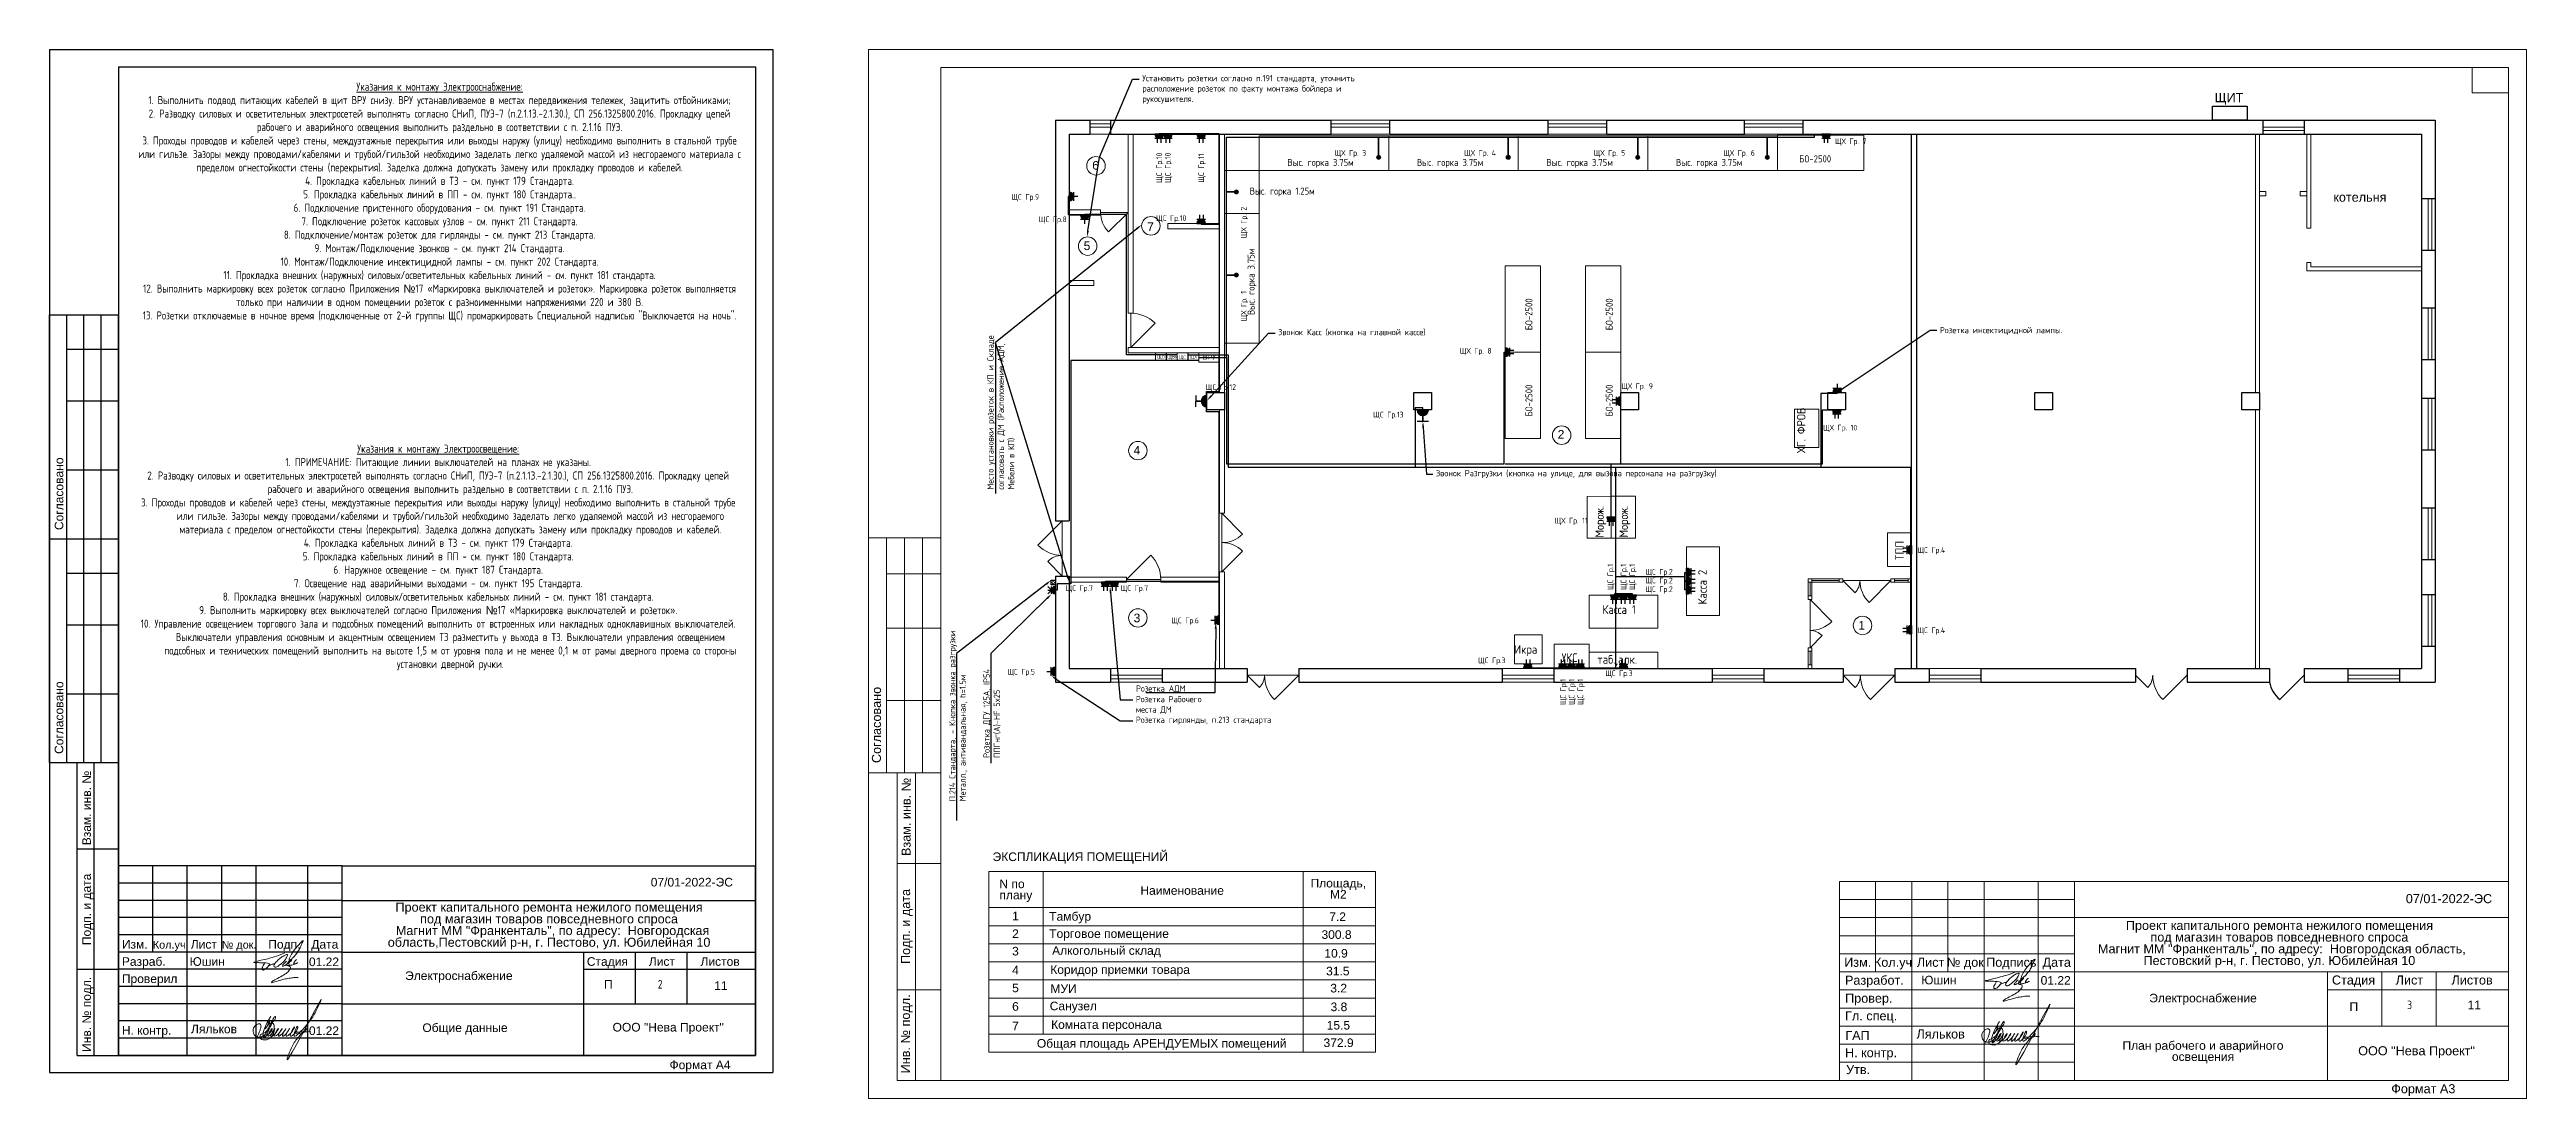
# Model space of a CAD drawing. Header units: metres. Extents: x -564 to -106, y -319 to -159.
# Drawn here: x -411.2 to -339.3, y -230.5 to -200.1 of the extents above; entities that cross this region are included whole.
import ezdxf
from ezdxf import colors
from ezdxf.entities.mleader import LeaderData, LeaderLine
from ezdxf.enums import TextEntityAlignment as Align
from ezdxf.math import Vec2, Vec3

# ---------------------------------------------------------------- set-up
doc = ezdxf.new("R2010")
doc.units = ezdxf.units.M
doc.header["$MEASUREMENT"] = 0
doc.linetypes.add('DGN Style 3', pattern=[1.837917, 1.312798, -0.525119])
for name, color, linetype in [('_ИОС51_Сеть Освещения', 7, 'Continuous'), ('_ЭлектрикаОбъектыАнтоции', 7, 'Continuous'), ('Elproject', 7, 'Continuous'), ('Электрика', 7, 'Continuous')]:
    doc.layers.add(name, color=color, linetype=linetype)
for name, color, linetype, lineweight in [('_ЛинииСИЛ', 82, 'Continuous', 30), ('Level 1', 7, 'Continuous', 0), ('Level 50', 7, 'Continuous', 0), ('Level 63', 7, 'Continuous', 0)]:
    doc.layers.add(name, color=color, linetype=linetype, lineweight=lineweight)
doc.styles.add('Elproject', font='arial.ttf')
doc.styles.add('GOSI', font='GENISO.ttf', dxfattribs={"height": 0.25})
doc.styles.add('GOST 2.304', font='cs_gost2304.shx')
doc.styles.get("Standard").update_dxf_attribs({"font": 'cs_gost2304.shx'})
doc.styles.add('Style-Arial', font='arial.ttf')
doc.styles.add('style1', font='isocpeur.ttf')

msp = doc.modelspace()

# ---------------------------------------------------------------- texts
at = {"style": 'GOST 2.304'}
for s, p in [('ЩХ Гр. 7', (-359.38, -202.815)), ('ЩХ Гр. 3', (-373.907, -203.153)), ('ЩХ Гр. 4', (-370.146, -203.153)), ('ЩХ Гр. 5', (-366.384, -203.153)), ('ЩХ Гр. 6', (-362.623, -203.153)), ('ЩC Гр.9', (-383.295, -204.43)), ('ЩC Гр.8', (-382.496, -205.081)), ('ЩC Гр.10', (-379.092, -205.045)), ('ЩХ Гр. 8', (-370.271, -208.898)), ('ЩC Гр.12', (-377.649, -209.953)), ('ЩХ Гр. 9', (-365.583, -209.92)), ('ЩC Гр.13', (-372.788, -210.75)), ('ЩХ Гр. 10', (-359.724, -211.13)), ('ЩХ Гр. 11', (-367.52, -213.828)), ('ЩС Гр.4', (-356.983, -214.682)), ('ЩС Гр.7', (-381.717, -215.785)), ('ЩС Гр.7', (-380.116, -215.785)), ('ЩС Гр.6', (-378.645, -216.726)), ('ЩС Гр.4', (-356.983, -217.011)), ('ЩС Гр.3', (-369.74, -217.884)), ('ЩС Гр.5', (-383.405, -218.216)), ('ЩС Гр.3', (-366.049, -218.258))]:
    msp.add_text(s, height=0.1652, dxfattribs=at).set_placement(p)
at = {"color": 7, "linetype": 'Continuous', "lineweight": 0, "style": 'Style-Arial'}
for s, p in [('6', (-380.847, -203.306)), ('5', (-381.097, -205.642)), ('7', (-379.253, -205.089)), ('2', (-367.333, -211.115)), ('4', (-379.646, -211.575)), ('3', (-379.645, -216.446)), ('1', (-358.603, -216.66)), ('2', (-383.174, -225.613)), ('1', (-383.174, -225.1)), ('3', (-383.174, -226.119)), ('4', (-383.174, -226.669)), ('5', (-383.173, -227.186)), ('6', (-383.174, -227.724)), ('7', (-383.174, -228.291))]:
    msp.add_text(s, height=0.25, dxfattribs=at).set_placement(p, align=Align.TOP_CENTER)
at = {"style": 'GOST 2.304'}
for s, rotation, p in [('ЩC Гр.10', 90, (-378.919, -203.941)), ('ЩC Гр.10', 90, (-378.667, -203.941)), ('ЩC Гр.11', 90, (-377.699, -203.937)), ('ЩХ Гр. 2', 90, (-376.464, -205.546)), ('ЩХ Гр. 1', 90, (-376.464, -207.961)), ('ЩС Гр.1', 90, (-365.819, -215.761)), ('ЩС Гр.1', 90, (-365.436, -215.761)), ('ЩС Гр.1', 90, (-365.185, -215.761)), ('ЩС Гр.2', 359.69347, (-364.881, -215.312)), ('ЩС Гр.2', 359.69347, (-364.881, -215.564)), ('ЩС Гр.2', 359.69347, (-364.881, -215.815)), ('ЩС Гр.1', 90, (-367.194, -219.101)), ('ЩС Гр.1', 90, (-366.942, -219.101)), ('ЩС Гр.1', 90, (-366.69, -219.101))]:
    msp.add_text(s, height=0.1652, rotation=rotation, dxfattribs=at).set_placement(p)
at = {"linetype": 'Continuous', "lineweight": 5, "style": 'style1'}
for s, p in [('ЩО', (-379.059, -209.04)), ('ЩВК', (-378.766, -209.04)), ('ЩС', (-378.429, -209.04)), ('ЩХ', (-378.114, -209.04))]:
    msp.add_text(s, height=0.0986, dxfattribs=at).set_placement(p)
msp.add_text('ВРУ', height=0.1532, rotation=360, dxfattribs=at).set_placement((-377.74, -209.078))
at = {"color": 7, "lineweight": 13, "style": 'Style-Arial'}
msp.add_text('ЭКСПЛИКАЦИЯ ПОМЕЩЕНИЙ ', height=0.25, dxfattribs=at).set_placement((-381.243, -223.504), align=Align.MIDDLE_CENTER)
at = {"color": 7, "linetype": 'Continuous', "lineweight": 13, "style": 'Style-Arial'}
msp.add_text('07/01-2022-ЭС', height=0.25, dxfattribs=at).set_placement((-392.57, -224.117), align=Align.TOP_CENTER)
at = {"color": 7, "linetype": 'Continuous', "lineweight": 0, "style": 'Style-Arial'}
for s, p in [('Тамбур', (-382.194, -225.11)), ('Торговое помещение', (-382.194, -225.611)), ('Санузел', (-382.179, -227.71))]:
    msp.add_text(s, height=0.25, dxfattribs=at).set_placement(p, align=Align.TOP_LEFT)
at = {"color": 7, "linetype": 'Continuous', "lineweight": 30, "style": 'Style-Arial'}
for s, p in [('Проект капитального ремонта нежилого помещения', (-350.933, -225.627)), ('под магазин товаров повседневного спроса', (-350.219, -225.967)), (' Магнит ММ "Франкенталь", по адресу:  Новгородская область,', (-351.845, -226.307)), ('Пестовский р-н, г. Пестово, ул. Юбилейная 10', (-350.422, -226.647))]:
    msp.add_text(s, height=0.2625, dxfattribs=at).set_placement(p)
at = {"color": 7, "linetype": 'Continuous', "lineweight": 13, "style": 'Style-Arial'}
for p in [(-406.642, -226.545), (-356.363, -227.084)]:
    msp.add_text('Юшин', height=0.25, dxfattribs=at).set_placement(p, align=Align.MIDDLE_CENTER)
at = {"color": 7, "lineweight": 13, "style": 'Style-Arial'}
msp.add_text('Ляльков', height=0.25, dxfattribs=at).set_placement((-407.112, -228.379), align=Align.TOP_LEFT)
at = {"color": 7, "linetype": 'Continuous', "lineweight": 13, "style": 'Style-Arial'}
for s, height, p in [('ООО "Нева Проект"', 0.25, (-394.872, -228.327)), ('Общая площадь АРЕНДУЕМЫХ помещений', 0.25, (-382.552, -228.796)), ('ООО "Нева Проект"', 0.2625, (-344.188, -229.005))]:
    msp.add_text(s, height=height, dxfattribs=at).set_placement(p, align=Align.TOP_LEFT)
at = {"color": 7, "linetype": 'Continuous', "lineweight": 0, "style": 'Style-Arial'}
msp.add_text('Ляльков', height=0.2625, dxfattribs=at).set_placement((-357.013, -228.649), align=Align.MIDDLE_LEFT)
at = {"color": 7, "linetype": 'Continuous', "lineweight": 13, "char_height": 0.25, "attachment_point": 4, "style": 'Style-Arial'}
for s, insert, line_spacing_factor in [('N по \\Pплану', (-383.639, -224.491), 0.776524), ('Наименование', (-379.545, -224.485), 0.6)]:
    msp.add_mtext(s, dxfattribs=dict(at, insert=insert, line_spacing_factor=line_spacing_factor))
at = {"color": 7, "linetype": 'Continuous', "lineweight": 0, "char_height": 0.25}
for s, insert, attachment_point, line_spacing_factor, style in [('Площадь,\\PМ2', (-373.8, -224.145), 2, 0.776524, 'Style-Arial'), ('Электроснабжение', (-399.335, -226.994), 5, 0.776524, 'Style-Arial'), ('\\fArial|b0|i0|c204204|p39;П', (-394.993, -227.204), 5, 0.72, 'GOST 2.304'), ('2', (-393.488, -227.204), 5, 0.72, 'GOST 2.304'), ('{\\fArial|b0|i0|c0|p39;11}', (-391.728, -227.247), 5, 0.72, 'GOST 2.304'), ('Электроснабжение', (-348.693, -227.644), 5, 0.776524, 'Style-Arial'), ('3', (-342.696, -227.804), 5, 0.72, 'GOST 2.304'), ('{\\fArial|b0|i0|c204|p39;1\\fArial|b0|i0|c0|p39;1}', (-340.817, -227.804), 5, 0.72, 'GOST 2.304'), ('Комната персонала\\P', (-382.138, -228.25), 1, 0.6, 'Style-Arial')]:
    msp.add_mtext(s, dxfattribs=dict(at, insert=insert, attachment_point=attachment_point, line_spacing_factor=line_spacing_factor, style=style))
at = {"color": 7, "linetype": 'Continuous', "lineweight": 13, "line_spacing_factor": 0.776524, "style": 'Style-Arial'}
for s, insert, char_height, width, attachment_point in [('Проект капитального ремонта нежилого помещения\\Pпод магазин товаров повседневного спроса\\P  Магнит ММ "Франкенталь", по адресу:  Новгородская область,Пестовский р-н, г. Пестово, ул. Юбилейная 10', (-396.715, -224.835), 0.2625, 10.85167, 2), ('Общие данные', (-399.157, -228.503), 0.25, 4.70974, 5), ('План рабочего и аварийного освещения', (-348.694, -229.181), 0.25, 4.70974, 5)]:
    msp.add_mtext(s, dxfattribs=dict(at, insert=insert, char_height=char_height, width=width, attachment_point=attachment_point))
at = {"color": 7, "linetype": 'Continuous', "lineweight": 30, "char_height": 0.25, "attachment_point": 1, "line_spacing_factor": 0.72, "style": 'GOST 2.304'}
for insert in [(-403.688, -226.429), (-353.408, -226.968), (-403.688, -228.429)]:
    msp.add_mtext('{\\fArial|b0|i0|c0|p39;01.22}', dxfattribs=dict(at, insert=insert))
at = {"layer": '_ЭлектрикаОбъектыАнтоции', "color": 7, "linetype": 'Continuous', "lineweight": 0, "style": 'GOSI'}
for s, height, p in [('Выс. горка 3.75м', 0.20358, (-375.28, -203.449)), ('Выс. горка 3.75м', 0.20358, (-371.519, -203.449)), ('Выс. горка 3.75м', 0.20358, (-367.758, -203.449)), ('Выс. горка 3.75м', 0.20358, (-363.996, -203.449)), ('БО-2500', 0.2036, (-360.416, -203.346)), ('Выс. горка 1.25м', 0.20358, (-376.372, -204.281)), ('Касса 1', 0.25, (-366.131, -216.453)), ('Икра', 0.25, (-368.689, -217.609)), ('УКС', 0.25, (-367.316, -217.849)), ('таб.,алк.', 0.25, (-366.28, -217.9))]:
    msp.add_text(s, height=height, dxfattribs=at).set_placement(p)
for s, height, rotation, p in [('Выс. горка 3.75м', 0.20358, 90, (-376.231, -207.779)), ('БО-2500', 0.2036, 90, (-368.164, -208.219)), ('БО-2500', 0.2036, 90, (-365.831, -208.219)), ('БО-2500', 0.2036, 90, (-368.164, -210.723)), ('БО-2500', 0.2036, 90, (-365.831, -210.723)), ('ХГ. ФРОВ', 0.25, 90, (-360.236, -211.785)), ('Морож.', 0.25, 90.056, (-366.089, -214.237)), ('Морож.', 0.25, 90.056, (-365.389, -214.236)), ('ТПП', 0.25, 90, (-357.379, -214.89)), ('Касса 2', 0.25, 90, (-363.101, -216.181))]:
    msp.add_text(s, height=height, rotation=rotation, dxfattribs=at).set_placement(p)
at = {"layer": 'Elproject', "style": 'Elproject'}
for s, p in [('Согласовано', (-410.819, -214.02)), ('Согласовано', (-410.819, -220.52)), ('Взам. инв. №', (-410.019, -223.17)), ('Подп. и дата', (-410.019, -226.07)), ('Инв. № подл.', (-410.019, -229.17))]:
    msp.add_text(s, height=0.25, rotation=90, dxfattribs=at).set_placement(p)
for s, height, p in [('Изм.', 0.25, (-409.119, -226.17)), ('Разраб.', 0.25, (-409.119, -226.67)), ('Кол.уч.', 0.225, (-408.219, -226.17)), ('Лист', 0.25, (-407.119, -226.17)), ('№ док.', 0.225, (-406.219, -226.17)), ('Подп.', 0.25, (-404.869, -226.17)), ('Дата', 0.25, (-403.619, -226.17)), ('Стадия', 0.25, (-395.619, -226.67)), ('Лист', 0.25, (-393.819, -226.67)), ('Листов', 0.25, (-392.319, -226.67)), ('Проверил', 0.25, (-409.119, -227.17)), ('Н. контр.', 0.25, (-409.119, -228.67)), ('Формат А4', 0.25, (-393.219, -229.67))]:
    msp.add_text(s, height=height, dxfattribs=at).set_placement(p)
at = {"layer": 'Level 1', "color": 1, "linetype": 'Continuous', "lineweight": 30, "style": 'Style-Arial'}
msp.add_text('ЩИТ', height=0.2625, dxfattribs=at).set_placement((-348.355, -201.598))
at = {"layer": 'Level 1', "color": 7, "linetype": 'Continuous', "lineweight": 30, "style": 'Style-Arial'}
for s, p in [('котельня', (-344.909, -204.487)), ('07/01-2022-ЭС', (-342.805, -224.851))]:
    msp.add_text(s, height=0.2625, dxfattribs=at).set_placement(p)
at = {"layer": 'Level 50', "color": 7, "linetype": 'Continuous', "lineweight": 30, "style": 'Style-Arial'}
for s, p in [('300.8', (-374.288, -225.638)), ('7.2', (-374.063, -225.119)), ('10.9', (-374.205, -226.181)), ('31.5', (-374.154, -226.698)), ('3.2', (-374.033, -227.193)), ('3.8', (-374.025, -227.736)), ('П', (-344.44, -227.728)), ('15.5', (-374.137, -228.269)), ('372.9', (-374.229, -228.778))]:
    msp.add_text(s, height=0.25, dxfattribs=at).set_placement(p, align=Align.TOP_LEFT)
at = {"layer": 'Level 50', "color": 7, "linetype": 'Continuous', "lineweight": 0, "style": 'Style-Arial'}
for s, p in [('Алкогольный склад', (-382.11, -226.101)), ('Коридор приемки товара', (-382.163, -226.654)), ('МУИ', (-382.159, -227.206))]:
    msp.add_text(s, height=0.25, dxfattribs=at).set_placement(p, align=Align.TOP_LEFT)
at = {"layer": 'Level 63', "color": 7, "linetype": 'Continuous', "lineweight": 0, "style": 'Style-Arial'}
for s, p in [('Согласовано', (-387.21, -219.677)), ('Взам. инв. №', (-386.35, -222.347)), ('Подп. и дата', (-386.364, -225.528)), ('Инв. № подл.', (-386.369, -228.644))]:
    msp.add_text(s, height=0.2625, rotation=90, dxfattribs=at).set_placement(p, align=Align.MIDDLE_CENTER)
for s, p in [('Изм.', (-358.72, -226.567)), ('Кол.уч', (-357.694, -226.567)), ('Лист', (-356.603, -226.567)), ('№ док', (-355.596, -226.567)), ('Подпись', (-354.259, -226.567)), ('Дата', (-352.941, -226.567)), ('Разработ.', (-358.235, -227.088)), ('Стадия', (-344.323, -227.082)), ('Лист', (-342.701, -227.082)), ('Листов', (-340.881, -227.082)), ('Провер.', (-358.397, -227.61)), ('Гл. спец.', (-358.328, -228.122)), ('ГАП', (-358.726, -228.691)), ('Н. контр.', (-358.333, -229.192)), ('Утв.', (-358.707, -229.682)), ('Формат А3', (-342.297, -230.238))]:
    msp.add_text(s, height=0.2625, dxfattribs=at).set_placement(p, align=Align.MIDDLE_CENTER)
at = {"layer": 'Электрика', "lineweight": 9, "char_height": 0.234414, "attachment_point": 1, "bg_fill": 3, "box_fill_scale": 1, "bg_fill_color": 256, "bg_fill_transparency": 0}
for s, width, heights, insert in [('\\pxqc;{\\LУказания к монтажу Электрооснабжение:\\P\\pi-3,l3,ql,t3,43;}1.^IВыполнить подвод питающих кабелей в щит ВРУ снизу. ВРУ устанавливаемое в местах передвижения тележек, защитить отбойниками;\\P2.^IРазводку силовых и осветительных электросетей выполнять согласно СНиП, ПУЭ-7 (п.2.1.13.-2.1.30.), СП 256.1325800.2016. Прокладку цепей рабочего и аварийного освещения выполнить раздельно в соответствии с п. 2.1.16 ПУЭ.\\P3.^IПроходы проводов и кабелей через стены, междуэтажные перекрытия или выходы наружу (улицу) необходимо выполнить в стальной трубе или гильзе. Зазоры между проводами/кабелями и трубой/гильзой необходимо заделать легко удаляемой массой из несгораемого материала с пределом огнестойкости стены (перекрытия). Заделка должна допускать замену или прокладку проводов и кабелей. \\P4.^IПрокладка кабельных линий в ТЗ - см. пункт 179 Стандарта.\\P5.^IПрокладка кабельных линий в ПП - см. пункт 180 Стандарта..\\P6.^IПодключение пристенного оборудования - см. пункт 191 Стандарта. \\P7.^IПодключение розеток кассовых узлов - см. пункт 211 Стандарта.\\P8.^IПодключение/монтаж розеток для гирлянды - см. пункт 213 Стандарта.\\P9.^IМонтаж/Подключение звонков - см. пункт 214 Стандарта.\\P10.^IМонтаж/Подключение инсектицидной лампы - см. пункт 202 Стандарта.\\P11.^IПрокладка внешних (наружных) силовых/осветительных кабельных линий - см. пункт 181 стандарта. \\P12.^IВыполнить маркировку всех розеток согласно Приложения {\\fArial|b0|i0|c204|p34;№}17 «Маркировка выключателей и розеток». Маркировка розеток выполняется только при наличии в одном помещении розеток с разноименными напряжениями 220 и 380 В. \\P13.^IРозетки отключаемые в ночное время (подключенные от 2-й группы ЩС) промаркировать Специальной надписью "Выключается на ночь".', 17.69944, [10.229], (-408.745, -201.03)), ('\\pxi-3,l3,qc,t3,42,68;{\\LУказания к монтажу Электроосвещение:\\P\\pql;}1.^IПРИМЕЧАНИЕ: Питающие линии выключателей на планах не указаны.\\P2.^IРазводку силовых и осветительных электросетей выполнять согласно СНиП, ПУЭ-7 (п.2.1.13.-2.1.30.), СП 256.1325800.2016. Прокладку цепей рабочего и аварийного освещения выполнить раздельно в соответствии с п. 2.1.16 ПУЭ.\\P3.^IПроходы проводов и кабелей через стены, междуэтажные перекрытия или выходы наружу (улицу) необходимо выполнить в стальной трубе или гильзе. Зазоры между проводами/кабелями и трубой/гильзой необходимо заделать легко удаляемой массой из несгораемого материала с пределом огнестойкости стены (перекрытия). Заделка должна допускать замену или прокладку проводов и кабелей. \\P4.^IПрокладка кабельных линий в ТЗ - см. пункт 179 Стандарта.\\P5.^IПрокладка кабельных линий в ПП - см. пункт 180 Стандарта.\\P6.^IНаружное освещение - см. пункт 187 Стандарта.\\P7.^IОсвещение над аварийными выходами - см. пункт 195 Стандарта.\\P8.^IПрокладка внешних (наружных) силовых/осветительных кабельных линий - см. пункт 181 стандарта. \\P9.^IВыполнить маркировку всех выключателей согласно Приложения {\\fArial|b0|i0|c204|p34;№}17 «Маркировка выключателей и розеток».\\P10.^IУправление освещением торгового зала и подсобных помещений выполнить от встроенных или накладных одноклавишных выключателей. Выключатели управления основным и акцентным освещением ТЗ разместить у выхода в ТЗ. Выключатели управления освещением подсобных и технических помещений выполнить на высоте 1,5 м от уровня пола и не менее 0,1 м от рамы дверного проема со стороны установки дверной ручки. ', 17.60916, [11.101], (-408.739, -211.538))]:
    msp.add_mtext_dynamic_manual_height_columns(s, width=width, gutter_width=0, heights=heights, dxfattribs=dict(at, insert=insert))

# ---------------------------------------------------------------- blocks, each defined once
blk = doc.blocks.new('*U130')
at = {"true_color": 0xffffff}
h = blk.add_hatch(color=7, dxfattribs=at)
h.dxf.hatch_style = 1
edge = h.paths.add_edge_path()
edge.add_line((-325, -468.8), (-325, -443.8))
edge.add_arc((-325, -456.3), 12.5, 90, 270)
at = {"color": 0, "lineweight": 30}
for p, q in [((-337.5, -456.3), (-350, -443.8)), ((-350, -456.3), (-337.5, -456.3)), ((-337.5, -456.3), (-350, -468.8)), ((-337.5, -468.8), (-337.5, -443.8))]:
    blk.add_line(p, q, dxfattribs=at)
blk.add_lwpolyline([(-325, -468.8), (-325, -443.8, 1)], format="xyb", close=True, dxfattribs=at)
blk = doc.blocks.new('ШР.ОУ.IP20-23.двухполюсная')
at = {"true_color": 0xffffff}
h = blk.add_hatch(color=7, dxfattribs=at)
h.dxf.hatch_style = 1
edge = h.paths.add_edge_path()
edge.add_line((0, 0), (25, 0))
edge.add_arc((12.5, 0), 12.5, 0, 180)
at = {"color": 0, "lineweight": 30}
blk.add_line((12.5, 25), (12.5, 12.5), dxfattribs=at)
blk.add_lwpolyline([(0, 0), (25, 0, 1)], format="xyb", close=True, dxfattribs=at)
blk = doc.blocks.new('*U141')
at = {"true_color": 0xffffff}
h = blk.add_hatch(color=7, dxfattribs=at)
h.dxf.hatch_style = 1
edge = h.paths.add_edge_path()
edge.add_line((426.7, -116.8), (426.7, -88.2))
edge.add_arc((426.7, -102.5), 14.3, 90.00076, 270.00076)
at = {"color": 0, "lineweight": 30}
for p, q in [((398.1, -102.5), (412.4, -102.5)), ((412.4, -116.8), (412.4, -88.2))]:
    blk.add_line(p, q, dxfattribs=at)
blk.add_lwpolyline([(426.7, -116.8), (426.7, -88.2, 1)], format="xyb", close=True, dxfattribs=at)
blk = doc.blocks.new('*U133')
at = {"true_color": 0xffffff}
h = blk.add_hatch(color=7, dxfattribs=at)
h.dxf.hatch_style = 1
edge = h.paths.add_edge_path()
edge.add_line((308.4, -429.7), (336.9, -429.7))
edge.add_arc((322.6, -429.7), 14.2, 360, 540)
at = {"color": 0, "lineweight": 30}
for p, q in [((316.9, -401.2), (316.9, -416.6)), ((328.4, -401.2), (328.4, -416.6)), ((308.4, -415.4), (336.9, -415.4))]:
    blk.add_line(p, q, dxfattribs=at)
blk.add_lwpolyline([(308.4, -429.7), (336.9, -429.7, 1)], format="xyb", close=True, dxfattribs=at)
blk = doc.blocks.new('*U134')
at = {"true_color": 0xffffff}
h = blk.add_hatch(color=7, dxfattribs=at)
h.dxf.hatch_style = 1
edge = h.paths.add_edge_path()
edge.add_line((336.9, -429.7), (308.4, -429.7))
edge.add_arc((322.6, -429.7), 14.2, 180, 360)
at = {"color": 0, "lineweight": 30}
for p, q in [((336.9, -443.9), (308.4, -443.9)), ((316.9, -458.2), (316.9, -442.7)), ((328.4, -458.2), (328.4, -442.7))]:
    blk.add_line(p, q, dxfattribs=at)
blk.add_lwpolyline([(336.9, -429.7), (308.4, -429.7, 1)], format="xyb", close=True, dxfattribs=at)
blk = doc.blocks.new('*U135')
at = {"true_color": 0xffffff}
h = blk.add_hatch(color=7, dxfattribs=at)
h.dxf.hatch_style = 1
edge = h.paths.add_edge_path()
edge.add_line((322.6, -415.4), (322.6, -443.9))
edge.add_arc((322.6, -429.7), 14.2, 270, 450)
at = {"color": 0, "lineweight": 30}
for p, q in [((351.1, -424), (335.7, -424)), ((351.1, -435.4), (335.7, -435.4)), ((336.9, -415.4), (336.9, -443.9))]:
    blk.add_line(p, q, dxfattribs=at)
blk.add_lwpolyline([(322.6, -415.4), (322.6, -443.9, 1)], format="xyb", close=True, dxfattribs=at)
blk = doc.blocks.new('*U136')
at = {"true_color": 0xffffff}
h = blk.add_hatch(color=7, dxfattribs=at)
h.dxf.hatch_style = 1
edge = h.paths.add_edge_path()
edge.add_line((308.4, -429.7), (336.9, -429.7))
edge.add_arc((322.6, -429.7), 14.2, 0.056, 180.056)
at = {"color": 0, "lineweight": 30}
for p, q in [((316.9, -401.2), (316.9, -416.7)), ((328.3, -401.2), (328.4, -416.6)), ((308.4, -415.5), (336.9, -415.4))]:
    blk.add_line(p, q, dxfattribs=at)
blk.add_lwpolyline([(308.4, -429.7), (336.9, -429.7, 1)], format="xyb", close=True, dxfattribs=at)
blk = doc.blocks.new('*U137')
at = {"true_color": 0xffffff}
h = blk.add_hatch(color=7, dxfattribs=at)
h.dxf.hatch_style = 1
edge = h.paths.add_edge_path()
edge.add_line((322.6, -254.2), (322.6, -282.7))
edge.add_arc((322.6, -268.5), 14.2, 270, 450)
at = {"color": 0, "lineweight": 30}
for p, q in [((351.1, -262.7), (335.7, -262.7)), ((351.1, -274.2), (335.7, -274.2)), ((336.9, -254.2), (336.9, -282.7))]:
    blk.add_line(p, q, dxfattribs=at)
blk.add_lwpolyline([(322.6, -254.2), (322.6, -282.7, 1)], format="xyb", close=True, dxfattribs=at)
blk = doc.blocks.new('*U138')
at = {"true_color": 0xffffff}
h = blk.add_hatch(color=7, dxfattribs=at)
h.dxf.hatch_style = 1
edge = h.paths.add_edge_path()
edge.add_line((322.6, -282.7), (322.6, -254.2))
edge.add_arc((322.6, -268.5), 14.2, 90, 270)
at = {"color": 0, "lineweight": 30}
for p, q in [((294.2, -262.7), (309.6, -262.7)), ((294.2, -274.2), (309.6, -274.2)), ((308.4, -282.7), (308.4, -254.2))]:
    blk.add_line(p, q, dxfattribs=at)
blk.add_lwpolyline([(322.6, -282.7), (322.6, -254.2, 1)], format="xyb", close=True, dxfattribs=at)
blk = doc.blocks.new('*U139')
at = {"true_color": 0xffffff}
h = blk.add_hatch(color=7, dxfattribs=at)
h.dxf.hatch_style = 1
edge = h.paths.add_edge_path()
edge.add_line((249.3, -329), (277.8, -329))
edge.add_arc((263.5, -329), 14.2, 360, 540)
at = {"color": 0, "lineweight": 30}
for p, q in [((249.3, -314.7), (277.8, -314.7)), ((257.8, -300.5), (257.8, -315.9)), ((269.2, -300.5), (269.2, -315.9))]:
    blk.add_line(p, q, dxfattribs=at)
blk.add_lwpolyline([(249.3, -329), (277.8, -329, 1)], format="xyb", close=True, dxfattribs=at)
blk = doc.blocks.new('*U140')
at = {"true_color": 0xffffff}
h = blk.add_hatch(color=7, dxfattribs=at)
h.dxf.hatch_style = 1
edge = h.paths.add_edge_path()
edge.add_line((441, -102.5), (412.4, -102.5))
edge.add_arc((426.7, -102.5), 14.3, 180, 360)
at = {"color": 0, "lineweight": 30}
for p, q in [((441, -116.8), (412.4, -116.8)), ((426.7, -131.1), (426.7, -116.8))]:
    blk.add_line(p, q, dxfattribs=at)
blk.add_lwpolyline([(441, -102.5), (412.4, -102.5, 1)], format="xyb", close=True, dxfattribs=at)
blk = doc.blocks.new('*U142')
at = {"true_color": 0xffffff}
h = blk.add_hatch(color=7, dxfattribs=at)
h.dxf.hatch_style = 1
edge = h.paths.add_edge_path()
edge.add_line((281.9, -54.2), (253.3, -54.2))
edge.add_arc((267.6, -54.2), 14.3, 180, 360)
at = {"color": 0, "lineweight": 30}
for p, q in [((281.9, -68.5), (253.3, -68.5)), ((267.6, -82.8), (267.6, -68.5))]:
    blk.add_line(p, q, dxfattribs=at)
blk.add_lwpolyline([(281.9, -54.2), (253.3, -54.2, 1)], format="xyb", close=True, dxfattribs=at)
blk = doc.blocks.new('*U161')
at = {"true_color": 0xffffff}
h = blk.add_hatch(color=7, dxfattribs=at)
h.dxf.hatch_style = 1
edge = h.paths.add_edge_path()
edge.add_line((270.7, -429.3), (299.2, -429.3))
edge.add_arc((285, -429.3), 14.2, 360, 540)
at = {"color": 0, "lineweight": 30}
for p, q in [((279.2, -400.8), (279.2, -416.2)), ((290.7, -400.8), (290.7, -416.2)), ((270.7, -415), (299.2, -415))]:
    blk.add_line(p, q, dxfattribs=at)
blk.add_lwpolyline([(270.7, -429.3), (299.2, -429.3, 1)], format="xyb", close=True, dxfattribs=at)
blk = doc.blocks.new('*U162')
at = {"true_color": 0xffffff}
h = blk.add_hatch(color=7, dxfattribs=at)
h.dxf.hatch_style = 1
edge = h.paths.add_edge_path()
edge.add_line((267.6, -39.9), (267.6, -68.5))
edge.add_arc((267.6, -54.2), 14.3, 270, 450)
at = {"color": 0, "lineweight": 30}
for p, q in [((281.9, -39.9), (281.9, -68.5)), ((296.2, -54.2), (281.9, -54.2))]:
    blk.add_line(p, q, dxfattribs=at)
blk.add_lwpolyline([(267.6, -39.9), (267.6, -68.5, 1)], format="xyb", close=True, dxfattribs=at)
blk = doc.blocks.new('*U163')
at = {"true_color": 0xffffff}
h = blk.add_hatch(color=7, dxfattribs=at)
h.dxf.hatch_style = 1
edge = h.paths.add_edge_path()
edge.add_line((253.3, -54.2), (281.9, -54.2))
edge.add_arc((267.6, -54.2), 14.3, 360, 540)
at = {"color": 0, "lineweight": 30}
for p, q in [((253.3, -39.9), (281.9, -39.9)), ((267.6, -25.6), (267.6, -39.9))]:
    blk.add_line(p, q, dxfattribs=at)
blk.add_lwpolyline([(253.3, -54.2), (281.9, -54.2, 1)], format="xyb", close=True, dxfattribs=at)

# ---------------------------------------------------------------- hatches: boundary and pattern name
at = {"linetype": 'Continuous', "lineweight": 13}
h = msp.add_hatch(color=5, dxfattribs=at)
h.dxf.hatch_style = 1
h.paths.add_polyline_path([(-372.629, -203.261, 1), (-372.629, -203.142, 1)])
h = msp.add_hatch(color=5, dxfattribs=at)
h.dxf.hatch_style = 1
h.paths.add_polyline_path([(-368.867, -203.261, 1), (-368.867, -203.142, 1)])
h = msp.add_hatch(color=5, dxfattribs=at)
h.dxf.hatch_style = 1
h.paths.add_polyline_path([(-365.106, -203.261, 1), (-365.106, -203.142, 1)])
h = msp.add_hatch(color=5, dxfattribs=at)
h.dxf.hatch_style = 1
h.paths.add_polyline_path([(-361.345, -203.261, 1), (-361.345, -203.142, 1)])
h = msp.add_hatch(color=5, dxfattribs=at)
h.dxf.hatch_style = 1
h.paths.add_polyline_path([(-376.702, -204.203, 1), (-376.82, -204.203, 1)])
h = msp.add_hatch(color=5, dxfattribs=at)
h.dxf.hatch_style = 1
h.paths.add_polyline_path([(-376.702, -206.618, 1), (-376.82, -206.618, 1)])

# ---------------------------------------------------------------- linework, layer by layer
at = {"color": 116, "linetype": 'Continuous', "lineweight": 30, "true_color": 0x136734}
for p, q in [((-377.941, -210.114), (-377.942, -210.443)), ((-377.681, -210.279), (-377.941, -210.278)), ((-371.348, -210.602), (-371.348, -210.862)), ((-371.512, -210.862), (-371.184, -210.862))]:
    msp.add_line(p, q, dxfattribs=at)
at = {"color": 7, "linetype": 'Continuous', "lineweight": 13}
for p, q in [((-383.948, -223.931), (-372.717, -223.931)), ((-383.948, -223.931), (-383.948, -229.181)), ((-382.373, -223.931), (-382.373, -228.656)), ((-374.817, -223.931), (-374.817, -229.181)), ((-372.717, -223.931), (-372.717, -229.181)), ((-383.948, -224.981), (-372.717, -224.981)), ((-383.948, -229.181), (-372.717, -229.181))]:
    msp.add_line(p, q, dxfattribs=at)
at = {"color": 7, "linetype": 'Continuous', "lineweight": 0}
for p, q in [((-383.948, -225.506), (-372.717, -225.506)), ((-383.948, -226.031), (-372.717, -226.031)), ((-383.948, -226.556), (-372.717, -226.556)), ((-383.948, -227.081), (-372.717, -227.081)), ((-383.948, -227.606), (-372.717, -227.606)), ((-383.948, -228.131), (-372.717, -228.131)), ((-383.948, -228.656), (-372.717, -228.656))]:
    msp.add_line(p, q, dxfattribs=at)
at = {"linetype": 'Continuous', "lineweight": 9}
for points in [[(-376.096, -202.577), (-372.335, -202.577), (-372.335, -203.584), (-376.096, -203.584)], [(-372.335, -202.577), (-368.573, -202.577), (-368.573, -203.584), (-372.335, -203.584)], [(-368.573, -202.577), (-364.812, -202.577), (-364.812, -203.584), (-368.573, -203.584)], [(-364.812, -202.577), (-361.05, -202.577), (-361.05, -203.584), (-364.812, -203.584)], [(-377.103, -208.595), (-377.103, -204.834), (-376.096, -204.834), (-376.096, -208.595)]]:
    msp.add_lwpolyline(points, close=True, dxfattribs=at)
at = {"color": 7, "linetype": 'Continuous', "lineweight": 0}
for points in [[(-358.546, -202.557), (-361.05, -202.557), (-361.05, -203.584), (-358.546, -203.584)], [(-368.953, -206.349), (-368.953, -208.854), (-367.926, -208.854), (-367.926, -206.349)], [(-366.619, -206.349), (-366.619, -208.854), (-365.593, -208.854), (-365.593, -206.349)], [(-368.953, -208.854), (-368.953, -211.358), (-367.926, -211.358), (-367.926, -208.854)], [(-366.619, -208.854), (-366.619, -211.358), (-365.593, -211.358), (-365.593, -208.854)], [(-359.851, -210.511), (-360.551, -210.511), (-360.551, -211.626), (-359.851, -211.626)], [(-365.874, -213.04), (-366.574, -213.041), (-366.573, -214.257), (-365.873, -214.257)], [(-365.174, -213.04), (-365.874, -213.04), (-365.873, -214.257), (-365.173, -214.256)], [(-357.153, -215.078), (-357.153, -214.103), (-357.855, -214.103), (-357.855, -215.078)], [(-363.695, -216.504), (-362.736, -216.504), (-362.736, -214.507), (-363.695, -214.507)], [(-366.521, -215.906), (-366.521, -216.865), (-364.525, -216.865), (-364.525, -215.906)], [(-368.683, -217.065), (-367.885, -217.065), (-367.885, -217.908), (-368.683, -217.908)], [(-367.536, -218.034), (-366.521, -218.034), (-366.521, -217.332), (-367.536, -217.332)], [(-364.525, -218.034), (-364.525, -217.565), (-366.521, -217.565), (-366.521, -218.034)]]:
    msp.add_lwpolyline(points, close=True, dxfattribs=at)
at = {"color": 5, "linetype": 'Continuous', "lineweight": 13}
for centre in [(-372.629, -203.201), (-368.867, -203.201), (-365.106, -203.201), (-361.345, -203.201), (-376.761, -204.203), (-376.761, -206.618)]:
    msp.add_circle(centre, 0.0593, dxfattribs=at)
at = {"color": 5, "linetype": 'Continuous', "lineweight": 0}
for points in [[(-405.209, -228.771), (-405.106, -228.536), (-405.081, -228.442), (-405.081, -228.389), (-405.112, -228.358), (-405.161, -228.358), (-405.239, -228.403), (-405.293, -228.472), (-405.308, -228.513), (-405.308, -228.581), (-405.291, -228.645), (-405.248, -228.706), (-405.199, -228.734), (-405.132, -228.745), (-405.064, -228.727), (-405.005, -228.7), (-404.965, -228.669), (-404.894, -228.546), (-404.828, -228.41), (-404.774, -228.299), (-404.718, -228.202), (-404.68, -228.15), (-404.663, -228.145), (-404.656, -228.17), (-404.667, -228.211), (-404.7, -228.256), (-404.891, -228.624), (-404.952, -228.73), (-404.997, -228.756), (-405.01, -228.735), (-405.015, -228.714), (-405.023, -228.638), (-404.99, -228.515), (-404.895, -228.308), (-404.796, -228.138), (-404.894, -228.335), (-404.83, -228.28), (-404.959, -228.503), (-404.858, -228.372), (-404.784, -228.329), (-404.728, -228.344), (-404.701, -228.404), (-404.693, -228.501), (-404.764, -228.724), (-404.852, -228.788), (-404.916, -228.815), (-405.016, -228.819), (-405.084, -228.79), (-405.097, -228.768), (-405.104, -228.718), (-405.091, -228.666), (-405.015, -228.639), (-404.862, -228.502), (-404.978, -228.729), (-404.918, -228.695), (-404.764, -228.54), (-404.752, -228.495), (-404.877, -228.712), (-404.744, -228.611), (-404.676, -228.488), (-404.793, -228.721), (-404.631, -228.594), (-404.573, -228.488), (-404.696, -228.706), (-404.53, -228.6), (-404.463, -228.488), (-404.573, -228.708), (-404.403, -228.571), (-404.356, -228.488), (-404.457, -228.705), (-404.26, -228.513), (-404.255, -228.5), (-404.353, -228.693), (-404.109, -228.466), (-404.106, -228.456), (-404.231, -228.696), (-404.011, -228.466), (-404.011, -228.437), (-404.121, -228.685), (-403.82, -228.46), (-403.476, -227.967), (-403.341, -227.676), (-404.319, -229.369), (-404.136, -228.937), (-403.911, -228.647), (-403.758, -228.494), (-403.814, -228.59), (-404.084, -228.622), (-403.641, -228.58)], [(-355.015, -228.916), (-354.913, -228.681), (-354.887, -228.587), (-354.887, -228.534), (-354.919, -228.502), (-354.968, -228.502), (-355.045, -228.547), (-355.1, -228.617), (-355.114, -228.657), (-355.114, -228.726), (-355.097, -228.789), (-355.055, -228.85), (-355.005, -228.879), (-354.938, -228.89), (-354.87, -228.872), (-354.812, -228.845), (-354.772, -228.814), (-354.7, -228.69), (-354.634, -228.554), (-354.581, -228.444), (-354.524, -228.346), (-354.487, -228.294), (-354.47, -228.29), (-354.463, -228.315), (-354.474, -228.356), (-354.507, -228.401), (-354.698, -228.769), (-354.759, -228.874), (-354.804, -228.901), (-354.816, -228.879), (-354.822, -228.858), (-354.829, -228.783), (-354.796, -228.659), (-354.701, -228.453), (-354.603, -228.282), (-354.7, -228.48), (-354.637, -228.424), (-354.766, -228.647), (-354.665, -228.517), (-354.591, -228.474), (-354.535, -228.489), (-354.508, -228.549), (-354.5, -228.646), (-354.571, -228.869), (-354.658, -228.933), (-354.723, -228.96), (-354.822, -228.964), (-354.891, -228.935), (-354.904, -228.913), (-354.911, -228.862), (-354.897, -228.811), (-354.822, -228.783), (-354.669, -228.646), (-354.784, -228.874), (-354.725, -228.839), (-354.571, -228.685), (-354.558, -228.64), (-354.684, -228.857), (-354.551, -228.756), (-354.482, -228.633), (-354.6, -228.866), (-354.438, -228.738), (-354.379, -228.633), (-354.502, -228.85), (-354.336, -228.744), (-354.27, -228.633), (-354.38, -228.852), (-354.21, -228.716), (-354.162, -228.633), (-354.264, -228.849), (-354.066, -228.657), (-354.061, -228.645), (-354.16, -228.837), (-353.916, -228.61), (-353.913, -228.6), (-354.037, -228.841), (-353.818, -228.61), (-353.818, -228.581), (-353.927, -228.829), (-353.627, -228.604), (-353.283, -228.111), (-353.148, -227.821), (-354.126, -229.514), (-353.942, -229.082), (-353.718, -228.791), (-353.565, -228.638), (-353.62, -228.734), (-353.89, -228.767), (-353.448, -228.724)]]:
    msp.add_spline(points, degree=3, dxfattribs=at)
at = {"layer": '_ИОС51_Сеть Освещения', "color": 116, "linetype": 'ByBlock', "lineweight": 30, "true_color": 0x136734}
for p, q in [((-378.998, -202.508), (-378.998, -202.524)), ((-378.746, -202.527), (-378.746, -202.508)), ((-359.32, -210.055), (-359.793, -210.055)), ((-359.793, -210.055), (-359.793, -212.19)), ((-359.32, -210.024), (-359.32, -210.055))]:
    msp.add_line(p, q, dxfattribs=at)
for points in [[(-378.998, -202.508), (-377.269, -202.508), (-377.269, -205.138), (-377.778, -205.138), (-377.778, -205.124), (-377.778, -205.138), (-377.263, -205.138), (-377.263, -208.936)], [(-381.613, -204.332), (-381.613, -204.332), (-381.644, -204.332), (-381.644, -204.855), (-381.158, -204.855)], [(-378.478, -208.936), (-379.946, -208.936), (-379.946, -204.855), (-381.158, -204.855), (-381.158, -204.874)], [(-380.556, -215.534), (-380.556, -215.499), (-380.304, -215.499), (-380.304, -215.534), (-380.304, -215.499), (-377.258, -215.499), (-377.258, -216.523), (-377.258, -215.499), (-377.258, -210.586), (-377.627, -210.586), (-377.627, -210.462), (-377.627, -210.079), (-377.627, -210.001), (-377.261, -210.001), (-377.261, -208.936)], [(-378.168, -208.936), (-376.999, -208.936), (-376.999, -212.19), (-365.755, -212.19), (-365.755, -215.864), (-365.775, -215.864), (-365.775, -215.906), (-365.775, -215.864), (-365.523, -215.864), (-365.523, -215.906), (-365.523, -215.864), (-365.271, -215.864), (-365.271, -215.906)], [(-371.348, -210.534), (-371.348, -210.476), (-371.57, -210.476), (-371.57, -212.19)], [(-365.755, -212.19), (-357.187, -212.19), (-357.187, -214.6), (-357.191, -214.6), (-357.187, -214.6), (-357.187, -216.808)], [(-363.742, -215.38), (-365.755, -215.38)], [(-363.695, -215.757), (-363.742, -215.757), (-363.742, -215.506), (-363.695, -215.506), (-363.742, -215.506), (-363.742, -215.254), (-363.695, -215.254)], [(-365.755, -215.864), (-365.755, -218.025), (-365.527, -218.025), (-365.527, -218.006), (-365.527, -218.025), (-368.296, -218.025), (-368.296, -217.999)]]:
    msp.add_lwpolyline(points, dxfattribs=at)
at = {"layer": '_ИОС51_Сеть Освещения', "color": 5, "linetype": 'ByBlock', "lineweight": 30}
for points in [[(-377.86, -209.008), (-377.047, -209.008), (-377.047, -206.618), (-376.82, -206.618), (-377.047, -206.618), (-377.047, -204.203), (-376.82, -204.203), (-377.047, -204.203), (-377.047, -202.612), (-372.629, -202.612), (-372.629, -203.142), (-372.629, -202.612), (-368.867, -202.612), (-368.867, -203.142), (-368.867, -202.612), (-365.106, -202.612), (-365.106, -203.142), (-365.106, -202.612), (-361.345, -202.612), (-361.345, -203.142), (-361.345, -202.612), (-359.971, -202.612), (-359.971, -202.524), (-359.636, -202.524), (-359.636, -202.557)], [(-377.047, -209.008), (-377.047, -212.101), (-368.98, -212.101), (-368.98, -208.854), (-368.953, -208.854)], [(-368.953, -212.101), (-365.593, -212.101), (-365.593, -210.347)], [(-365.593, -212.101), (-359.744, -212.101), (-359.744, -210.534), (-359.445, -210.534)], [(-365.874, -213.649), (-365.874, -212.101)]]:
    msp.add_lwpolyline(points, dxfattribs=at)
at = {"layer": '_ИОС51_Сеть Освещения', "color": 6, "linetype": 'ByBlock', "lineweight": 30}
msp.add_lwpolyline([(-377.853, -209.097), (-381.562, -209.097), (-381.562, -215.584), (-381.966, -215.584), (-381.966, -215.764), (-382.013, -215.764)], dxfattribs=at)
at = {"layer": '_ИОС51_Сеть Освещения', "color": 5, "linetype": 'ByBlock', "lineweight": 5}
msp.add_lwpolyline([(-377.253, -209.008), (-377.047, -209.008)], dxfattribs=at)
at = {"layer": '_ЛинииСИЛ', "color": 0, "lineweight": 30}
msp.add_lwpolyline([(-382.013, -215.478), (-382.013, -215.611), (-382.137, -215.611), (-382.137, -215.478)], close=True, dxfattribs=at)
at = {"layer": '_ЛинииСИЛ', "color": 0, "lineweight": 13}
msp.add_ellipse((-382.075, -215.544), major_axis=(0, -0.033), ratio=0.940243, dxfattribs=at)
at = {"layer": 'Elproject'}
for p, q in [((-411.219, -200.07), (-390.219, -200.07)), ((-411.219, -200.07), (-411.219, -229.77)), ((-409.219, -200.57), (-402.719, -200.57)), ((-409.219, -200.57), (-409.219, -202.87)), ((-409.219, -200.57), (-390.719, -200.57)), ((-409.219, -200.57), (-409.219, -229.27)), ((-390.219, -200.07), (-390.219, -229.77)), ((-409.219, -202.87), (-409.219, -205.37)), ((-409.219, -205.37), (-409.219, -207.87)), ((-411.219, -207.77), (-409.219, -207.77)), ((-411.219, -214.27), (-411.219, -207.77)), ((-410.719, -214.27), (-410.719, -207.77)), ((-410.219, -214.27), (-410.219, -207.77)), ((-409.719, -214.27), (-409.719, -207.77)), ((-409.219, -214.27), (-409.219, -207.77)), ((-409.219, -207.87), (-409.219, -210.37)), ((-410.719, -208.77), (-409.219, -208.77)), ((-410.719, -210.27), (-409.219, -210.27)), ((-409.219, -210.37), (-409.219, -215.87)), ((-410.719, -212.27), (-409.219, -212.27)), ((-411.219, -214.27), (-409.219, -214.27)), ((-411.219, -220.77), (-411.219, -214.27)), ((-411.219, -214.27), (-409.219, -214.27)), ((-410.719, -220.77), (-410.719, -214.27)), ((-410.219, -220.77), (-410.219, -214.27)), ((-409.719, -220.77), (-409.719, -214.27)), ((-409.219, -220.77), (-409.219, -214.27)), ((-410.719, -215.27), (-409.219, -215.27)), ((-409.219, -215.87), (-409.219, -221.97)), ((-410.719, -216.77), (-409.219, -216.77)), ((-410.719, -218.77), (-409.219, -218.77)), ((-411.219, -220.77), (-409.219, -220.77)), ((-410.419, -220.77), (-409.219, -220.77)), ((-410.419, -229.27), (-410.419, -220.77)), ((-409.919, -229.27), (-409.919, -220.77)), ((-409.219, -229.27), (-409.219, -220.77)), ((-410.419, -223.27), (-409.219, -223.27)), ((-402.719, -223.77), (-409.219, -223.77)), ((-409.219, -229.27), (-409.219, -223.77)), ((-402.719, -224.27), (-409.219, -224.27)), ((-408.219, -226.27), (-408.219, -223.77)), ((-407.219, -229.27), (-407.219, -223.77)), ((-406.219, -226.27), (-406.219, -223.77)), ((-405.219, -229.27), (-405.219, -223.77)), ((-403.719, -229.27), (-403.719, -223.77)), ((-402.719, -223.77), (-390.719, -223.77)), ((-402.719, -229.27), (-402.719, -223.77)), ((-390.719, -229.27), (-390.719, -223.77)), ((-402.719, -224.77), (-409.219, -224.77)), ((-402.719, -224.77), (-390.719, -224.77)), ((-402.719, -225.27), (-409.219, -225.27)), ((-402.719, -225.77), (-409.219, -225.77)), ((-402.719, -226.27), (-409.219, -226.27)), ((-402.719, -226.27), (-390.719, -226.27)), ((-395.719, -226.27), (-395.719, -229.27)), ((-394.219, -226.27), (-394.219, -227.77)), ((-392.719, -226.27), (-392.719, -227.77)), ((-410.419, -226.77), (-409.219, -226.77)), ((-402.719, -226.77), (-409.219, -226.77)), ((-395.719, -226.77), (-390.719, -226.77)), ((-402.719, -227.27), (-409.219, -227.27)), ((-402.719, -227.77), (-409.219, -227.77)), ((-402.719, -227.77), (-390.719, -227.77)), ((-402.719, -228.27), (-409.219, -228.27)), ((-410.419, -229.27), (-409.219, -229.27)), ((-402.719, -228.77), (-409.219, -228.77)), ((-409.219, -229.27), (-390.719, -229.27)), ((-390.719, -229.27), (-409.219, -229.27)), ((-411.219, -229.77), (-390.219, -229.77))]:
    msp.add_line(p, q, dxfattribs=at)
at = {"layer": 'Level 1', "color": 5, "lineweight": 20}
for points in [[(-404.982, -226.605), (-405.033, -226.694), (-405.042, -226.717), (-405.046, -226.734), (-405.048, -226.764), (-405.036, -226.787), (-405.013, -226.796), (-404.977, -226.788), (-404.893, -226.719), (-404.844, -226.655), (-404.823, -226.62), (-404.858, -226.6), (-404.92, -226.586), (-405.11, -226.578), (-405.198, -226.578), (-405.295, -226.581), (-405.291, -226.563), (-405.276, -226.559), (-404.873, -226.464), (-404.726, -226.417), (-404.506, -226.351), (-404.39, -226.297)], [(-404.881, -226.68), (-404.811, -226.643), (-404.743, -226.621), (-404.697, -226.614), (-404.682, -226.614), (-404.59, -226.5), (-404.501, -226.428), (-404.389, -226.36), (-404.331, -226.338), (-404.307, -226.343), (-404.309, -226.372), (-404.367, -226.491), (-404.447, -226.571), (-404.539, -226.648), (-404.622, -226.709), (-404.668, -226.709), (-404.695, -226.706), (-404.709, -226.682), (-404.702, -226.634), (-404.68, -226.612)], [(-404.007, -226.587), (-404.142, -226.635), (-404.258, -226.666), (-404.269, -226.629), (-404.273, -226.555), (-404.246, -226.408), (-404.144, -226.257), (-404.029, -226.104), (-403.919, -225.987), (-403.866, -225.938), (-403.839, -225.935), (-403.886, -226.004), (-403.919, -226.093), (-403.968, -226.201), (-404.041, -226.312), (-404.132, -226.42), (-404.202, -226.473), (-404.249, -226.52), (-404.329, -226.605), (-404.343, -226.653), (-404.303, -226.673), (-404.226, -226.691), (-404.206, -226.735), (-404.285, -226.844), (-404.413, -226.941), (-404.607, -227.038), (-404.751, -227.116), (-404.782, -227.154), (-404.786, -227.17), (-404.568, -227.104), (-404.444, -227.065), (-404.3, -227.038), (-404.145, -227.015), (-404.055, -227.003), (-404.001, -227.011)], [(-404.343, -226.537), (-404.374, -226.566), (-404.398, -226.593), (-404.425, -226.619), (-404.443, -226.647), (-404.454, -226.669), (-404.451, -226.679), (-404.437, -226.682), (-404.38, -226.657), (-404.333, -226.63), (-404.236, -226.552), (-404.188, -226.509), (-404.178, -226.485), (-404.219, -226.497), (-404.265, -226.545), (-404.307, -226.586), (-404.326, -226.613), (-404.331, -226.654), (-404.319, -226.669), (-404.234, -226.657), (-404.185, -226.649), (-404.12, -226.625), (-404.042, -226.601), (-404.003, -226.569), (-404.044, -226.594), (-404.11, -226.613), (-404.132, -226.613), (-404.125, -226.567), (-404.064, -226.494), (-404.044, -226.489)], [(-353.728, -227.126), (-353.863, -227.175), (-353.979, -227.205), (-353.989, -227.168), (-353.994, -227.094), (-353.966, -226.947), (-353.865, -226.797), (-353.749, -226.643), (-353.64, -226.526), (-353.587, -226.478), (-353.559, -226.475), (-353.606, -226.543), (-353.64, -226.632), (-353.688, -226.74), (-353.761, -226.851), (-353.852, -226.959), (-353.922, -227.012), (-353.969, -227.059), (-354.05, -227.144), (-354.064, -227.193), (-354.024, -227.212), (-353.947, -227.23), (-353.927, -227.274), (-354.005, -227.383), (-354.133, -227.48), (-354.328, -227.577), (-354.471, -227.655), (-354.502, -227.694), (-354.506, -227.709), (-354.289, -227.643), (-354.165, -227.604), (-354.021, -227.577), (-353.865, -227.554), (-353.776, -227.542), (-353.722, -227.55)], [(-354.702, -227.145), (-354.754, -227.233), (-354.762, -227.256), (-354.767, -227.273), (-354.769, -227.303), (-354.757, -227.327), (-354.734, -227.335), (-354.697, -227.328), (-354.614, -227.259), (-354.565, -227.195), (-354.544, -227.16), (-354.579, -227.139), (-354.64, -227.126), (-354.83, -227.117), (-354.918, -227.117), (-355.015, -227.12), (-355.012, -227.102), (-354.997, -227.098), (-354.593, -227.003), (-354.447, -226.956), (-354.227, -226.89), (-354.111, -226.836)], [(-354.602, -227.219), (-354.531, -227.182), (-354.464, -227.161), (-354.418, -227.153), (-354.403, -227.153), (-354.311, -227.04), (-354.221, -226.967), (-354.11, -226.899), (-354.052, -226.877), (-354.028, -226.882), (-354.03, -226.911), (-354.088, -227.03), (-354.168, -227.11), (-354.26, -227.187), (-354.342, -227.248), (-354.389, -227.248), (-354.415, -227.245), (-354.43, -227.221), (-354.422, -227.173), (-354.401, -227.151)], [(-354.064, -227.076), (-354.095, -227.105), (-354.119, -227.133), (-354.145, -227.158), (-354.163, -227.186), (-354.175, -227.209), (-354.172, -227.218), (-354.158, -227.221), (-354.101, -227.196), (-354.054, -227.169), (-353.957, -227.092), (-353.908, -227.048), (-353.899, -227.024), (-353.94, -227.036), (-353.986, -227.084), (-354.027, -227.126), (-354.047, -227.152), (-354.051, -227.194), (-354.039, -227.208), (-353.954, -227.196), (-353.906, -227.189), (-353.84, -227.164), (-353.763, -227.14), (-353.724, -227.109), (-353.765, -227.133), (-353.831, -227.152), (-353.852, -227.152), (-353.845, -227.106), (-353.784, -227.033), (-353.765, -227.029)]]:
    msp.add_open_spline(points, degree=3, dxfattribs=at)
at = {"layer": 'Level 50', "color": 7, "linetype": 'Continuous', "lineweight": 0}
for p, q in [((-387.445, -200.07), (-339.302, -200.07)), ((-387.445, -230.52), (-387.445, -200.07)), ((-339.302, -200.07), (-339.302, -230.52)), ((-381.013, -202.224), (-380.413, -202.224)), ((-381.013, -202.324), (-380.413, -202.324)), ((-374.003, -202.224), (-372.303, -202.224)), ((-374.003, -202.324), (-372.303, -202.324)), ((-367.703, -202.224), (-366.003, -202.224)), ((-367.703, -202.324), (-366.003, -202.324)), ((-362.003, -202.224), (-360.303, -202.224)), ((-362.003, -202.324), (-360.303, -202.324)), ((-345.757, -202.324), (-346.957, -202.324)), ((-345.757, -202.424), (-346.957, -202.424)), ((-380.703, -204.799), (-379.903, -204.799)), ((-379.903, -204.799), (-380.469, -205.364)), ((-342.153, -205.891), (-342.153, -204.391)), ((-342.053, -205.891), (-342.053, -204.391)), ((-379.828, -207.724), (-379.828, -208.724)), ((-342.153, -209.064), (-342.153, -207.564)), ((-342.053, -209.064), (-342.053, -207.564)), ((-379.828, -208.724), (-379.121, -208.017)), ((-342.153, -211.69), (-342.153, -210.19)), ((-342.053, -211.69), (-342.053, -210.19)), ((-377.178, -213.534), (-377.178, -215.234)), ((-377.178, -213.534), (-376.577, -214.135)), ((-342.153, -214.876), (-342.153, -213.376)), ((-342.053, -214.876), (-342.053, -213.376)), ((-381.813, -213.754), (-382.52, -214.461)), ((-381.813, -213.754), (-381.813, -215.354)), ((-382.237, -214.929), (-381.813, -215.354)), ((-379.953, -215.459), (-379.246, -214.752)), ((-376.577, -214.633), (-377.178, -215.234)), ((-379.953, -215.459), (-378.953, -215.459)), ((-360.153, -215.534), (-360.153, -215.934)), ((-360.103, -215.934), (-360.103, -215.534)), ((-360.053, -215.434), (-359.253, -215.434)), ((-359.253, -215.484), (-360.053, -215.484)), ((-360.053, -215.534), (-359.253, -215.534)), ((-360.053, -215.534), (-360.053, -215.934)), ((-359.153, -215.484), (-357.753, -215.484)), ((-359.153, -215.484), (-358.799, -215.837)), ((-357.753, -215.484), (-358.389, -216.12)), ((-357.653, -215.434), (-357.253, -215.434)), ((-357.253, -215.484), (-357.653, -215.484)), ((-357.653, -215.534), (-357.153, -215.534)), ((-360.103, -217.434), (-360.103, -216.034)), ((-360.103, -216.034), (-359.466, -216.67)), ((-342.153, -217.394), (-342.153, -215.894)), ((-342.053, -217.394), (-342.053, -215.894)), ((-360.103, -217.434), (-359.749, -217.08)), ((-360.153, -217.934), (-360.153, -217.534)), ((-360.103, -217.534), (-360.103, -217.934)), ((-360.053, -217.534), (-360.053, -217.934)), ((-378.913, -218.234), (-380.413, -218.234)), ((-378.913, -218.334), (-380.413, -218.334)), ((-376.443, -218.234), (-374.943, -218.234)), ((-376.443, -218.234), (-376.089, -218.587)), ((-374.943, -218.234), (-375.65, -218.941)), ((-367.543, -218.234), (-369.043, -218.234)), ((-367.543, -218.334), (-369.043, -218.334)), ((-361.443, -218.234), (-362.943, -218.234)), ((-361.443, -218.334), (-362.943, -218.334)), ((-359.143, -218.234), (-357.643, -218.234)), ((-359.143, -218.234), (-358.789, -218.587)), ((-357.643, -218.234), (-358.35, -218.941)), ((-355.143, -218.234), (-356.643, -218.234)), ((-355.143, -218.334), (-356.643, -218.334)), ((-350.653, -218.234), (-350.299, -218.587)), ((-349.153, -218.234), (-349.86, -218.941)), ((-342.992, -218.234), (-344.492, -218.234)), ((-342.992, -218.334), (-344.492, -218.334)), ((-339.302, -230.52), (-387.445, -230.52))]:
    msp.add_line(p, q, dxfattribs=at)
at = {"layer": 'Level 50', "color": 7, "linetype": 'Continuous', "lineweight": 13}
for p, q in [((-385.345, -200.595), (-339.827, -200.595)), ((-385.345, -200.595), (-385.345, -229.995)), ((-340.877, -200.595), (-340.877, -201.33)), ((-339.827, -200.595), (-339.827, -229.995)), ((-340.877, -201.33), (-339.827, -201.33)), ((-381.013, -202.124), (-380.413, -202.124)), ((-380.413, -202.524), (-381.013, -202.524)), ((-379.903, -207.724), (-379.903, -202.524)), ((-379.753, -207.724), (-379.753, -202.524)), ((-377.253, -210.024), (-377.253, -202.524)), ((-377.103, -210.534), (-377.103, -202.524)), ((-374.003, -202.124), (-372.303, -202.124)), ((-372.303, -202.524), (-374.003, -202.524)), ((-367.703, -202.124), (-366.003, -202.124)), ((-366.003, -202.524), (-367.703, -202.524)), ((-362.003, -202.124), (-360.303, -202.124)), ((-360.303, -202.524), (-362.003, -202.524)), ((-345.457, -202.124), (-346.957, -202.124)), ((-345.457, -202.524), (-346.957, -202.524)), ((-381.613, -204.724), (-380.703, -204.724)), ((-381.613, -204.874), (-380.703, -204.874)), ((-380.703, -204.874), (-380.703, -204.724)), ((-342.353, -205.891), (-342.353, -204.391)), ((-341.953, -205.891), (-341.953, -204.391)), ((-381.613, -206.774), (-380.903, -206.774)), ((-381.613, -206.924), (-380.903, -206.924)), ((-380.903, -206.924), (-380.903, -206.774)), ((-379.903, -207.724), (-379.753, -207.724)), ((-342.353, -209.064), (-342.353, -207.564)), ((-341.953, -209.064), (-341.953, -207.564)), ((-379.903, -208.874), (-379.903, -208.724)), ((-379.903, -208.724), (-377.253, -208.724)), ((-379.903, -208.874), (-377.253, -208.874)), ((-377.253, -213.534), (-377.253, -210.534)), ((-377.103, -213.534), (-377.103, -210.534)), ((-342.353, -211.69), (-342.353, -210.19)), ((-341.953, -211.69), (-341.953, -210.19)), ((-377.253, -213.534), (-377.103, -213.534)), ((-342.353, -214.876), (-342.353, -213.376)), ((-341.953, -214.876), (-341.953, -213.376)), ((-381.613, -215.384), (-379.953, -215.384)), ((-381.613, -215.534), (-379.953, -215.534)), ((-379.953, -215.534), (-379.953, -215.384)), ((-378.953, -215.534), (-378.953, -215.384)), ((-378.953, -215.384), (-377.253, -215.384)), ((-378.953, -215.534), (-377.253, -215.534)), ((-377.253, -218.034), (-377.253, -215.234)), ((-377.253, -215.234), (-377.103, -215.234)), ((-377.103, -218.034), (-377.103, -215.234)), ((-342.353, -217.394), (-342.353, -215.894)), ((-341.953, -217.394), (-341.953, -215.894)), ((-378.913, -218.034), (-380.413, -218.034)), ((-378.913, -218.434), (-380.413, -218.434)), ((-367.543, -218.034), (-369.043, -218.034)), ((-367.543, -218.434), (-369.043, -218.434)), ((-361.443, -218.034), (-362.943, -218.034)), ((-361.443, -218.434), (-362.943, -218.434)), ((-355.143, -218.034), (-356.643, -218.034)), ((-355.143, -218.434), (-356.643, -218.434)), ((-342.992, -218.034), (-344.492, -218.034)), ((-342.992, -218.434), (-344.492, -218.434)), ((-386.605, -229.995), (-339.827, -229.995))]:
    msp.add_line(p, q, dxfattribs=at)
at = {"layer": 'Level 50', "color": 7, "linetype": 'Continuous', "lineweight": 30}
for p, q in [((-382.013, -202.124), (-382.013, -213.754)), ((-382.013, -202.124), (-381.013, -202.124)), ((-381.613, -202.524), (-381.613, -213.754)), ((-381.613, -202.524), (-381.013, -202.524)), ((-381.013, -202.124), (-381.013, -202.524)), ((-380.413, -202.124), (-380.413, -202.524)), ((-380.413, -202.124), (-374.003, -202.124)), ((-380.413, -202.524), (-374.003, -202.524)), ((-374.003, -202.524), (-374.003, -202.124)), ((-372.303, -202.524), (-372.303, -202.124)), ((-372.303, -202.124), (-367.703, -202.124)), ((-372.303, -202.524), (-367.703, -202.524)), ((-367.703, -202.524), (-367.703, -202.124)), ((-366.003, -202.524), (-366.003, -202.124)), ((-366.003, -202.124), (-362.003, -202.124)), ((-366.003, -202.524), (-362.003, -202.524)), ((-362.003, -202.524), (-362.003, -202.124)), ((-360.303, -202.524), (-360.303, -202.124)), ((-360.303, -202.124), (-341.953, -202.124)), ((-360.303, -202.524), (-342.353, -202.524)), ((-357.153, -218.034), (-357.153, -202.524)), ((-357.003, -218.034), (-357.003, -202.524)), ((-346.957, -202.124), (-346.957, -202.524)), ((-345.757, -202.124), (-345.757, -202.524)), ((-342.353, -204.391), (-341.953, -204.391)), ((-342.353, -205.891), (-341.953, -205.891)), ((-342.353, -207.564), (-341.953, -207.564)), ((-342.353, -209.064), (-341.953, -209.064)), ((-342.353, -210.19), (-341.953, -210.19)), ((-342.353, -211.69), (-341.953, -211.69)), ((-342.353, -213.376), (-341.953, -213.376)), ((-382.013, -213.754), (-381.613, -213.754)), ((-342.353, -214.876), (-341.953, -214.876)), ((-382.013, -215.354), (-381.613, -215.354)), ((-382.013, -215.354), (-382.013, -218.434)), ((-381.613, -215.354), (-381.613, -218.034)), ((-342.353, -215.894), (-341.953, -215.894)), ((-342.353, -217.394), (-341.953, -217.394)), ((-382.013, -218.434), (-380.413, -218.434)), ((-381.613, -218.034), (-380.413, -218.034)), ((-380.413, -218.034), (-380.413, -218.434)), ((-378.913, -218.034), (-378.913, -218.434)), ((-378.913, -218.034), (-376.443, -218.034)), ((-378.913, -218.434), (-376.443, -218.434)), ((-376.443, -218.034), (-376.443, -218.434)), ((-374.943, -218.034), (-374.943, -218.434)), ((-374.943, -218.034), (-369.043, -218.034)), ((-374.943, -218.434), (-369.043, -218.434)), ((-369.043, -218.034), (-369.043, -218.434)), ((-367.543, -218.034), (-367.543, -218.434)), ((-367.543, -218.034), (-362.943, -218.034)), ((-367.543, -218.434), (-362.943, -218.434)), ((-362.943, -218.034), (-362.943, -218.434)), ((-361.443, -218.034), (-361.443, -218.434)), ((-361.443, -218.034), (-359.143, -218.034)), ((-361.443, -218.434), (-359.143, -218.434)), ((-359.143, -218.034), (-359.143, -218.434)), ((-357.643, -218.034), (-357.643, -218.434)), ((-357.643, -218.034), (-356.643, -218.034)), ((-357.643, -218.434), (-356.643, -218.434)), ((-356.643, -218.034), (-356.643, -218.434)), ((-355.143, -218.034), (-355.143, -218.434)), ((-355.143, -218.034), (-350.653, -218.034)), ((-355.143, -218.434), (-350.653, -218.434)), ((-349.153, -218.034), (-346.76, -218.034)), ((-349.153, -218.434), (-346.76, -218.434)), ((-345.76, -218.034), (-342.353, -218.034)), ((-345.76, -218.434), (-341.953, -218.434)), ((-344.492, -218.034), (-344.492, -218.434)), ((-342.992, -218.034), (-342.992, -218.434))]:
    msp.add_line(p, q, dxfattribs=at)
at = {"layer": 'Level 50', "color": 7, "linetype": 'Continuous', "lineweight": 18}
for p, q in [((-376.096, -203.584), (-377.103, -203.584)), ((-377.103, -203.584), (-377.103, -204.834)), ((-376.096, -204.834), (-376.096, -203.584)), ((-377.103, -204.834), (-376.096, -204.834))]:
    msp.add_line(p, q, dxfattribs=at)
at = {"layer": 'Level 50', "linetype": 'Continuous', "lineweight": 0}
for p, q in [((-378.753, -205.124), (-377.253, -205.124)), ((-378.753, -205.124), (-377.253, -205.124)), ((-378.753, -205.274), (-377.253, -205.274))]:
    msp.add_line(p, q, dxfattribs=at)
at = {"layer": 'Level 50', "color": 7, "linetype": 'Continuous', "lineweight": 20}
msp.add_line((-378.753, -205.124), (-378.753, -205.274), dxfattribs=at)
at = {"layer": 'Level 50', "color": 1, "linetype": 'Continuous', "lineweight": 30}
msp.add_lwpolyline([(-348.414, -201.711), (-347.41, -201.711), (-347.41, -202.124), (-348.414, -202.124)], close=True, dxfattribs=at)
at = {"layer": 'Level 50', "color": 7, "linetype": 'Continuous', "lineweight": 13}
for points in [[(-347.173, -202.524), (-347.173, -210.024)], [(-347.053, -202.524), (-347.053, -218.034)], [(-345.683, -202.524), (-345.683, -205.251)], [(-345.563, -202.524), (-345.563, -205.251)], [(-346.868, -204.196), (-347.053, -204.196)], [(-346.868, -204.316), (-346.868, -204.196)], [(-345.683, -204.196), (-345.868, -204.196)], [(-345.868, -204.316), (-345.868, -204.196)], [(-346.868, -204.316), (-347.053, -204.316)], [(-345.683, -204.316), (-345.868, -204.316)], [(-345.683, -205.251), (-345.563, -205.251)], [(-345.683, -206.251), (-345.563, -206.251)], [(-345.683, -206.251), (-345.683, -206.494)], [(-345.563, -206.251), (-345.563, -206.374)], [(-345.563, -206.374), (-342.353, -206.374)], [(-345.683, -206.494), (-342.353, -206.494)], [(-347.173, -210.534), (-347.173, -218.034)]]:
    msp.add_lwpolyline(points, dxfattribs=at)
at = {"layer": 'Level 50', "color": 7, "linetype": 'Continuous', "lineweight": 30}
for points in [[(-342.353, -202.524), (-342.353, -218.034)], [(-341.953, -202.124), (-341.953, -218.434)], [(-350.653, -218.034), (-350.653, -218.434)], [(-349.153, -218.034), (-349.153, -218.434)], [(-346.76, -218.034), (-346.76, -218.434)], [(-345.76, -218.034), (-345.76, -218.434)]]:
    msp.add_lwpolyline(points, dxfattribs=at)
at = {"layer": 'Level 50', "color": 7, "linetype": 'Continuous', "lineweight": 30, "flags": 128}
for points in [[(-377.613, -210.024), (-377.103, -210.024), (-377.103, -210.534), (-377.613, -210.534), (-377.613, -210.024)], [(-371.603, -210.024), (-371.093, -210.024), (-371.093, -210.534), (-371.603, -210.534), (-371.603, -210.024)], [(-365.593, -210.024), (-365.083, -210.024), (-365.083, -210.534), (-365.593, -210.534), (-365.593, -210.024)], [(-359.583, -210.024), (-359.073, -210.024), (-359.073, -210.534), (-359.583, -210.534), (-359.583, -210.024)], [(-353.573, -210.024), (-353.063, -210.024), (-353.063, -210.534), (-353.573, -210.534), (-353.573, -210.024)], [(-347.563, -210.024), (-347.053, -210.024), (-347.053, -210.534), (-347.563, -210.534), (-347.563, -210.024)]]:
    msp.add_lwpolyline(points, close=True, dxfattribs=at)
at = {"layer": 'Level 50', "color": 7, "linetype": 'Continuous', "lineweight": 13, "flags": 128}
for points in [[(-360.153, -215.434), (-360.053, -215.434), (-360.053, -215.534), (-360.153, -215.534), (-360.153, -215.434)], [(-359.253, -215.434), (-359.153, -215.434), (-359.153, -215.534), (-359.253, -215.534), (-359.253, -215.434)], [(-357.753, -215.434), (-357.653, -215.434), (-357.653, -215.534), (-357.753, -215.534), (-357.753, -215.434)], [(-357.253, -215.434), (-357.153, -215.434), (-357.153, -215.534), (-357.253, -215.534), (-357.253, -215.434)], [(-360.153, -216.034), (-360.153, -215.934), (-360.053, -215.934), (-360.053, -216.034), (-360.153, -216.034)], [(-360.153, -217.534), (-360.153, -217.434), (-360.053, -217.434), (-360.053, -217.534), (-360.153, -217.534)], [(-360.153, -217.934), (-360.053, -217.934), (-360.053, -218.034), (-360.153, -218.034), (-360.153, -217.934)]]:
    msp.add_lwpolyline(points, close=True, dxfattribs=at)
at = {"layer": 'Level 50', "color": 7, "linetype": 'Continuous', "lineweight": 25}
msp.add_lwpolyline([(-345.76, -218.234), (-346.467, -218.941)], dxfattribs=at)
at = {"layer": 'Level 50', "color": 7, "linetype": 'Continuous', "lineweight": 0}
for centre in [(-380.836, -203.446), (-379.242, -205.188), (-381.077, -205.777), (-367.315, -211.265), (-379.619, -211.713), (-379.619, -216.57), (-358.58, -216.789)]:
    msp.add_circle(centre, 0.268, dxfattribs=at)
for centre, radius, start, end in [((-379.903, -204.799), 0.8, 180, 225), ((-379.828, -208.724), 1, 45, 90), ((-377.178, -213.534), 0.85, 270, 315), ((-381.813, -213.754), 1, 225, 270), ((-381.813, -215.354), 0.6, 90, 135), ((-379.953, -215.459), 1, 0, 45), ((-377.178, -215.234), 0.85, 45, 90), ((-359.153, -215.484), 0.5, 315, 0), ((-357.753, -215.484), 0.9, 180, 225), ((-360.103, -216.034), 0.9, 270, 315), ((-360.103, -217.434), 0.5, 45, 90), ((-376.443, -218.234), 0.5, 315, 0), ((-374.943, -218.234), 1, 180, 225), ((-359.143, -218.234), 0.5, 315, 0), ((-357.643, -218.234), 1, 180, 225), ((-350.653, -218.234), 0.5, 315, 0), ((-349.153, -218.234), 1, 180, 225)]:
    msp.add_arc(centre, radius, start, end, dxfattribs=at)
at = {"layer": 'Level 50', "color": 7, "linetype": 'Continuous', "lineweight": 25}
msp.add_arc((-345.907, -218.279), 0.867, 190.27183, 229.74766, dxfattribs=at)
at = {"layer": 'Level 63', "color": 7, "linetype": 'Continuous', "lineweight": 13}
for p, q in [((-387.445, -214.245), (-385.345, -214.245)), ((-387.445, -214.245), (-387.445, -221.07)), ((-386.92, -214.245), (-386.92, -221.07)), ((-386.395, -214.245), (-386.395, -221.07)), ((-385.87, -214.245), (-385.87, -221.07)), ((-386.92, -215.295), (-385.345, -215.295)), ((-386.92, -216.87), (-385.345, -216.87)), ((-386.92, -218.97), (-385.345, -218.97)), ((-387.445, -221.07), (-385.345, -221.07)), ((-386.605, -221.07), (-385.345, -221.07)), ((-386.08, -229.995), (-386.08, -221.07)), ((-386.605, -223.695), (-385.345, -223.695)), ((-359.252, -224.22), (-339.827, -224.22)), ((-359.252, -224.22), (-359.252, -229.995)), ((-358.202, -224.22), (-358.202, -226.845)), ((-357.152, -224.22), (-357.152, -229.995)), ((-356.102, -224.22), (-356.102, -226.845)), ((-355.052, -224.22), (-355.052, -229.995)), ((-353.477, -224.22), (-353.477, -229.995)), ((-352.427, -224.22), (-352.427, -229.995)), ((-352.427, -225.27), (-339.827, -225.27)), ((-359.252, -226.32), (-352.427, -226.32)), ((-359.252, -226.845), (-352.427, -226.845)), ((-352.427, -226.845), (-339.827, -226.845)), ((-386.605, -227.37), (-385.345, -227.37)), ((-345.077, -227.37), (-339.827, -227.37)), ((-352.427, -228.42), (-339.827, -228.42))]:
    msp.add_line(p, q, dxfattribs=at)
at = {"layer": 'Level 63', "color": 7, "linetype": 'Continuous', "lineweight": 0}
for p, q in [((-359.252, -224.745), (-352.427, -224.745)), ((-359.252, -225.27), (-352.427, -225.27)), ((-359.252, -225.795), (-352.427, -225.795)), ((-359.252, -227.37), (-352.427, -227.37)), ((-359.252, -227.895), (-352.427, -227.895)), ((-359.252, -228.42), (-352.427, -228.42)), ((-359.252, -228.945), (-352.427, -228.945)), ((-359.252, -229.47), (-352.427, -229.47))]:
    msp.add_line(p, q, dxfattribs=at)
at = {"layer": 'Level 63', "color": 7, "linetype": 'Continuous', "lineweight": 13, "flags": 128}
for points in [[(-385.345, -229.995), (-386.605, -229.995), (-386.605, -221.07)], [(-345.077, -226.845), (-345.077, -229.995)], [(-343.502, -226.845), (-343.502, -228.42)], [(-341.927, -226.845), (-341.927, -228.42)]]:
    msp.add_lwpolyline(points, dxfattribs=at)
at = {"layer": 'Level 63', "color": 7, "linetype": 'Continuous', "lineweight": 0}
for points in [[(-378.798, -208.874), (-379.108, -208.874), (-379.108, -209.097), (-378.798, -209.097)], [(-378.483, -208.874), (-378.793, -208.874), (-378.793, -209.097), (-378.483, -209.097)], [(-378.168, -208.874), (-378.478, -208.874), (-378.478, -209.097), (-378.168, -209.097)], [(-377.853, -208.874), (-378.163, -208.874), (-378.163, -209.097), (-377.853, -209.097)], [(-377.853, -209.142), (-377.253, -209.142), (-377.253, -208.874), (-377.853, -208.874)]]:
    msp.add_3dface(points, dxfattribs=at)

# ---------------------------------------------------------------- block references
at = {"color": 116, "linetype": 'Continuous', "lineweight": 13, "true_color": 0x136734}
for name, p, xscale, yscale, zscale, rotation in [('*U161', (-376.479, -206.322), 0.00883921047147851, 0.00883921047147851, 0.00883921047147851, 180), ('*U161', (-376.227, -206.322), 0.00883921047147851, 0.00883921047147851, 0.00883921047147851, 180), ('*U133', (-374.926, -206.322), 0.00883921047147851, 0.00883921047147851, 0.00883921047147851, 180), ('*U163', (-381.136, -201.977), 0.0088, 0.0088, 0.0088, 270), ('*U162', (-380.681, -202.519), 0.0088, 0.0088, 0.0088, 270), ('*U134', (-374.926, -208.922), 0.00883921047147851, 0.00883921047147851, 0.00883921047147851, 180), ('*U138', (-366.101, -211.227), 0.00883921047147851, 0.00883921047147851, 0.00883921047147851, 180), ('*U141', (-358.417, -206.269), 0.0088, 0.0088, 0.0088, 270), ('*U135', (-354.301, -218.388), 0.00883921047147851, 0.00883921047147851, 0.00883921047147851, 180), ('*U133', (-377.704, -219.332), 0.00883921047147851, 0.00883921047147851, 0.00883921047147851, 180), ('*U133', (-377.452, -219.332), 0.00883921047147851, 0.00883921047147851, 0.00883921047147851, 180), ('*U133', (-359.897, -212.402), 0.00883921047147851, 0.00883921047147851, 0.00883921047147851, 270.0000000000032), ('*U133', (-359.897, -212.654), 0.00883921047147851, 0.00883921047147851, 0.00883921047147851, 270.0000000000032), ('*U133', (-359.897, -212.905), 0.00883921047147851, 0.00883921047147851, 0.00883921047147851, 270.0000000000032), ('*U133', (-362.923, -219.704), 0.00883921047147851, 0.00883921047147851, 0.00883921047147851, 180), ('*U133', (-362.671, -219.704), 0.00883921047147851, 0.00883921047147851, 0.00883921047147851, 180), ('*U133', (-362.419, -219.704), 0.00883921047147851, 0.00883921047147851, 0.00883921047147851, 180), ('*U142', (-376.776, -214.279), 0.0088, 0.0088, 0.0088, 270), ('*U135', (-354.301, -220.717), 0.00883921047147851, 0.00883921047147851, 0.00883921047147851, 180), ('*U134', (-365.441, -221.832), 0.00883921047147851, 0.00883921047147851, 0.00883921047147851, 180), ('*U134', (-362.671, -221.832), 0.00883921047147851, 0.00883921047147851, 0.00883921047147851, 180), ('*U140', (-381.111, -214.369), 0.0088, 0.0088, 0.0088, 270)]:
    msp.add_blockref(name, p, dxfattribs=dict(at, xscale=xscale, yscale=yscale, zscale=zscale, rotation=rotation))
at = {"color": 5, "linetype": 'Continuous', "lineweight": 13, "xscale": 0.00883921047147851, "yscale": 0.00883921047147851, "zscale": 0.00883921047147851, "rotation": 180}
for name, p in [('*U139', (-357.307, -205.435)), ('*U137', (-362.741, -212.652)), ('*U139', (-356.999, -213.441)), ('*U136', (-363.022, -217.447))]:
    msp.add_blockref(name, p, dxfattribs=at)
at = {"color": 116, "linetype": 'Continuous', "lineweight": 30, "true_color": 0x136734, "xscale": 0.01314207145580113, "yscale": 0.01314207145580113, "zscale": 0.01314207145580113}
for p, rotation in [((-377.613, -210.443), 89.96640745468092), ((-371.184, -210.534), 179.9664074546809)]:
    msp.add_blockref('ШР.ОУ.IP20-23.двухполюсная', p, dxfattribs=dict(at, rotation=rotation))
at = {"color": 6, "linetype": 'DGN Style 3', "lineweight": 30, "xscale": 0.0088, "yscale": 0.0088, "zscale": 0.0088}
msp.add_blockref('*U130', (-379.153, -211.749), dxfattribs=at)
at = {"color": 116, "linetype": 'Continuous', "lineweight": 13, "true_color": 0x136734, "xscale": 0.00883921047147851, "yscale": 0.00883921047147851, "zscale": 0.00883921047147851}
for p in [(-370.132, -214.227), (-369.88, -214.227), (-369.629, -214.227)]:
    msp.add_blockref('*U133', p, dxfattribs=at)

msp.set_redraw_order([(e.dxf.handle, doc.entitydb.next_handle()) for e in msp.query("TEXT MTEXT ATTDEF DIMENSION ARC_DIMENSION")])  # texts and dimensions are drawn at this point

# ---------------------------------------------------------------- leaders
ml = msp.add_multileader_mtext('Standard')
ml.set_content('Установить розетки согласно п.191 стандарта, уточнить расположение розеток по факту монтажа бойлера и рукосушителя.', color=256, style='GOST 2.304')
ml.set_leader_properties()
ml.build(insert=Vec2(0, 0))
ml.multileader.update_dxf_attribs({"text_right_attachment_type": 6, "dogleg_length": 0.36, "arrow_head_size": 0.18})
ctx = ml.context
ctx.base_point, ctx.char_height, ctx.arrow_head_size, ctx.landing_gap_size, ctx.plane_origin = Vec3(-379.581, -200.931), 0.18, 0.18, 0.09, Vec3(-365.112, -206.1)
ctx.right_attachment = 6
notes = []
notes.append((ctx, [(0, (1, 1, 0), (-379.771, -200.931), (1, 0), 0.19, [(0, [(-381.097, -205.51), (-380.731, -203.199)], 0, [])])]))
ctx.mtext.insert, ctx.mtext.width, ctx.mtext.defined_height, ctx.mtext.flow_direction = Vec3(-379.491, -200.811), 5.90095, 0.965, 5
ml = msp.add_multileader_mtext('Standard')
ml.set_content('Звонок Касс (кнопка на главной кассе)', color=256, style='GOST 2.304')
ml.set_leader_properties()
ml.build(insert=Vec2(0, 0))
ml.multileader.update_dxf_attribs({"text_right_attachment_type": 6, "dogleg_length": 0.36, "arrow_head_size": 0.18})
ctx = ml.context
ctx.base_point, ctx.char_height, ctx.arrow_head_size, ctx.landing_gap_size, ctx.plane_origin = Vec3(-375.638, -208.303), 0.18, 0.18, 0.09, Vec3(-361.665, -213.436)
ctx.right_attachment = 6
notes.append((ctx, [(0, (1, 1, 0), (-375.828, -208.303), (1, 0), 0.19, [(3, [(-377.613, -210.263)], 0, [])])]))
ctx.mtext.insert, ctx.mtext.width, ctx.mtext.flow_direction = Vec3(-375.548, -208.183), 6.40441, 5
ml = msp.add_multileader_mtext('Standard')
ml.set_content('Розетка инсектицидной лампы.  ', color=256, style='GOST 2.304')
ml.set_leader_properties()
ml.build(insert=Vec2(0, 0))
ml.multileader.update_dxf_attribs({"text_right_attachment_type": 6, "dogleg_length": 0.36, "arrow_head_size": 0.18})
ctx = ml.context
ctx.base_point, ctx.char_height, ctx.arrow_head_size, ctx.landing_gap_size, ctx.plane_origin = Vec3(-356.424, -208.215), 0.18, 0.18, 0.09, Vec3(-346.214, -218.791)
ctx.right_attachment = 6
notes.append((ctx, [(0, (1, 1, 0), (-356.613, -208.215), (1, 0), 0.19, [(3, [(-359.32, -210.024)], 0, [])])]))
ctx.mtext.insert, ctx.mtext.width, ctx.mtext.defined_height, ctx.mtext.flow_direction = Vec3(-356.334, -208.125), 4.11924, 0.244, 5
ml = msp.add_multileader_mtext('Standard')
ml.set_content('Звонок Разгрузки (кнопка на улице, для вызова персонала на разгрузку)', color=256, style='GOST 2.304')
ml.set_leader_properties()
ml.build(insert=Vec2(0, 0))
ml.multileader.update_dxf_attribs({"text_right_attachment_type": 6, "dogleg_length": 0.36, "arrow_head_size": 0.18})
ctx = ml.context
ctx.base_point, ctx.char_height, ctx.arrow_head_size, ctx.landing_gap_size, ctx.plane_origin = Vec3(-371.054, -212.4), 0.18, 0.18, 0.09, Vec3(-355.928, -217.533)
ctx.right_attachment = 6
notes.append((ctx, [(0, (1, 1, 0), (-371.243, -212.4), (1, 0), 0.19, [(3, [(-371.348, -210.862)], 0, [])])]))
ctx.mtext.insert, ctx.mtext.width, ctx.mtext.flow_direction = Vec3(-370.964, -212.28), 6.40441, 5
ml = msp.add_multileader_mtext('Standard')
ml.set_content('Розетка гирлянды, п.213 стандарта', color=256, style='GOST 2.304')
ml.set_leader_properties()
ml.build(insert=Vec2(0, 0))
ml.multileader.update_dxf_attribs({"text_right_attachment_type": 6, "dogleg_length": 0.36, "arrow_head_size": 0.18})
ctx = ml.context
ctx.base_point, ctx.char_height, ctx.arrow_head_size, ctx.landing_gap_size, ctx.plane_origin = Vec3(-379.769, -219.557), 0.18, 0.18, 0.09, Vec3(-365.009, -229.674)
ctx.right_attachment = 6
notes.append((ctx, [(0, (1, 1, 0), (-380.129, -219.557), (1, 0), 0.36, [(3, [(-382.139, -218.25)], 0, [])])]))
ctx.mtext.insert, ctx.mtext.width, ctx.mtext.flow_direction = Vec3(-379.679, -219.437), 6.40441, 5
at = {"layer": 'Электрика', "lineweight": 13}
ml = msp.add_multileader_mtext('Standard', dxfattribs=at)
ml.set_content('Место установки розеток в КП и Складе согласовать с ДМ (Расположение АДМ, Мебели в КП)', color=256, style='GOST 2.304')
ml.set_leader_properties()
ml.build(insert=Vec2(0, 0))
ml.multileader.update_dxf_attribs({"text_right_attachment_type": 6, "dogleg_length": 0.36, "arrow_head_size": 0.18})
ctx = ml.context
ctx.base_point, ctx.char_height, ctx.arrow_head_size, ctx.landing_gap_size, ctx.plane_origin, ctx.plane_x_axis, ctx.plane_y_axis = Vec3(-383.869, -212.938), 0.18, 0.18, 0.09, Vec3(-377.264, -210.489), Vec3(0, 1), Vec3(-1, 0)
ctx.right_attachment = 6
notes.append((ctx, [(1, (1, 1, 0), (-383.749, -208.576), (0, -1), 0.137, [(3, [(-381.613, -215.534)], 0, []), (0, [(-379.508, -205.158)], 0, [])])]))
ctx.mtext.insert, ctx.mtext.text_direction, ctx.mtext.rotation, ctx.mtext.width, ctx.mtext.defined_height, ctx.mtext.flow_direction = Vec3(-383.989, -212.848), Vec3(0, 1), 1.570796, 4.11798, 0.53, 5
ml = msp.add_multileader_mtext('Standard', dxfattribs=at)
ml.set_content('{\\Fgeniso|c204;П.214 Стандарта, - Кнопка звонка разгрузки\\PМеталл., антивандальная, h=1.5м}', color=256, style='GOST 2.304')
ml.set_leader_properties()
ml.build(insert=Vec2(0, 0))
ml.multileader.update_dxf_attribs({"text_right_attachment_type": 6, "dogleg_length": 0.36, "arrow_head_size": 0.18})
ctx = ml.context
ctx.base_point, ctx.char_height, ctx.arrow_head_size, ctx.landing_gap_size, ctx.plane_origin, ctx.plane_x_axis, ctx.plane_y_axis = Vec3(-384.993, -221.985), 0.18, 0.18, 0.09, Vec3(-381.425, -221.517), Vec3(0, 1), Vec3(-1, 0)
ctx.right_attachment = 6
notes.append((ctx, [(1, (1, 1, 0), (-384.881, -217.601), (0, -1), 0.36, [(0, [(-382.137, -215.478)], 0, [])])]))
ctx.mtext.insert, ctx.mtext.text_direction, ctx.mtext.rotation, ctx.mtext.width, ctx.mtext.defined_height, ctx.mtext.flow_direction = Vec3(-385.097, -221.895), Vec3(0, 1), 1.570796, 4.3539, 0.291, 5
ml = msp.add_multileader_mtext('Standard', dxfattribs=at)
ml.set_content('Розетка Рабочего\\Pместа ДМ', color=256, style='GOST 2.304')
ml.set_leader_properties()
ml.build(insert=Vec2(0, 0))
ml.multileader.update_dxf_attribs({"text_right_attachment_type": 6, "dogleg_length": 0.36, "arrow_head_size": 0.18})
ctx = ml.context
ctx.base_point, ctx.char_height, ctx.arrow_head_size, ctx.landing_gap_size, ctx.plane_origin = Vec3(-379.769, -218.945), 0.18, 0.18, 0.09, Vec3(-371.822, -221.122)
ctx.right_attachment = 6
notes.append((ctx, [(0, (1, 1, 0), (-380.129, -218.945), (1, 0), 0.36, [(3, [(-380.43, -215.659)], 0, [])])]))
ctx.mtext.insert, ctx.mtext.rotation, ctx.mtext.width, ctx.mtext.flow_direction = Vec3(-379.679, -218.838), 6.283185, 6.40441, 5
ml = msp.add_multileader_mtext('Standard', dxfattribs=at)
ml.set_content('{\\Fgeniso|c204;Розетка ДГУ 125А, IP54\\PППГнг\\Fgeniso|c0;(A)\\Fgeniso|c204;-\\Fgeniso|c0;HF\\Fgeniso|c204; 5x\\Fgeniso|c0;25}', color=256)
ml.set_leader_properties()
ml.build(insert=Vec2(0, 0))
ml.multileader.update_dxf_attribs({"text_right_attachment_type": 6, "dogleg_length": 0.36, "arrow_head_size": 0.18})
ctx = ml.context
ctx.base_point, ctx.char_height, ctx.arrow_head_size, ctx.landing_gap_size, ctx.plane_origin, ctx.plane_x_axis, ctx.plane_y_axis = Vec3(-384.009, -220.724), 0.18, 0.18, 0.09, Vec3(-381.358, -229.702), Vec3(0, 1), Vec3(-1, 0)
ctx.right_attachment = 6
notes.append((ctx, [(1, (1, 1, 0), (-383.888, -217.601), (0, -1), 0.36, [(0, [(-382.123, -215.874)], 0, [])])]))
ctx.mtext.insert, ctx.mtext.text_direction, ctx.mtext.rotation, ctx.mtext.width, ctx.mtext.flow_direction = Vec3(-384.104, -220.634), Vec3(0, 1), 1.570796, 4.3119, 5
ml = msp.add_multileader_mtext('Standard', dxfattribs=at)
ml.set_content('Розетка АДМ', color=256, style='GOST 2.304')
ml.set_leader_properties()
ml.build(insert=Vec2(0, 0))
ml.multileader.update_dxf_attribs({"text_right_attachment_type": 6, "dogleg_length": 0.36, "arrow_head_size": 0.18})
ctx = ml.context
ctx.base_point, ctx.char_height, ctx.arrow_head_size, ctx.landing_gap_size, ctx.plane_origin = Vec3(-379.765, -218.637), 0.18, 0.18, 0.09, Vec3(-371.851, -220.808)
ctx.right_attachment = 6
notes.append((ctx, [(1, (1, 1, 0), (-377.382, -218.746), (-1, 0), 0.36, [(3, [(-377.358, -216.703)], 0, [])])]))
ctx.mtext.insert, ctx.mtext.rotation, ctx.mtext.width, ctx.mtext.flow_direction = Vec3(-379.675, -218.53), 6.283185, 6.40441, 5
for ctx, leaders in notes:
    for number, flags, end, landing, length, lines in leaders:
        leader = LeaderData()
        leader.index, (leader.has_last_leader_line, leader.has_dogleg_vector, leader.attachment_direction) = number, flags
        leader.last_leader_point, leader.dogleg_vector, leader.dogleg_length = Vec3(end), Vec3(landing), length
        for number, points, colour, breaks in lines:
            line = LeaderLine()
            line.index, line.vertices, line.color, line.breaks = number, Vec3.list(points), colors.encode_raw_color(colour), breaks
            leader.lines.append(line)
        ctx.leaders.append(leader)

# ---------------------------------------------------------------- next in the draw order: linework, layer by layer
at = {"layer": 'Elproject'}
msp.add_line((-390.719, -200.57), (-390.719, -229.27), dxfattribs=at)

doc.saveas('drawing.dxf')
